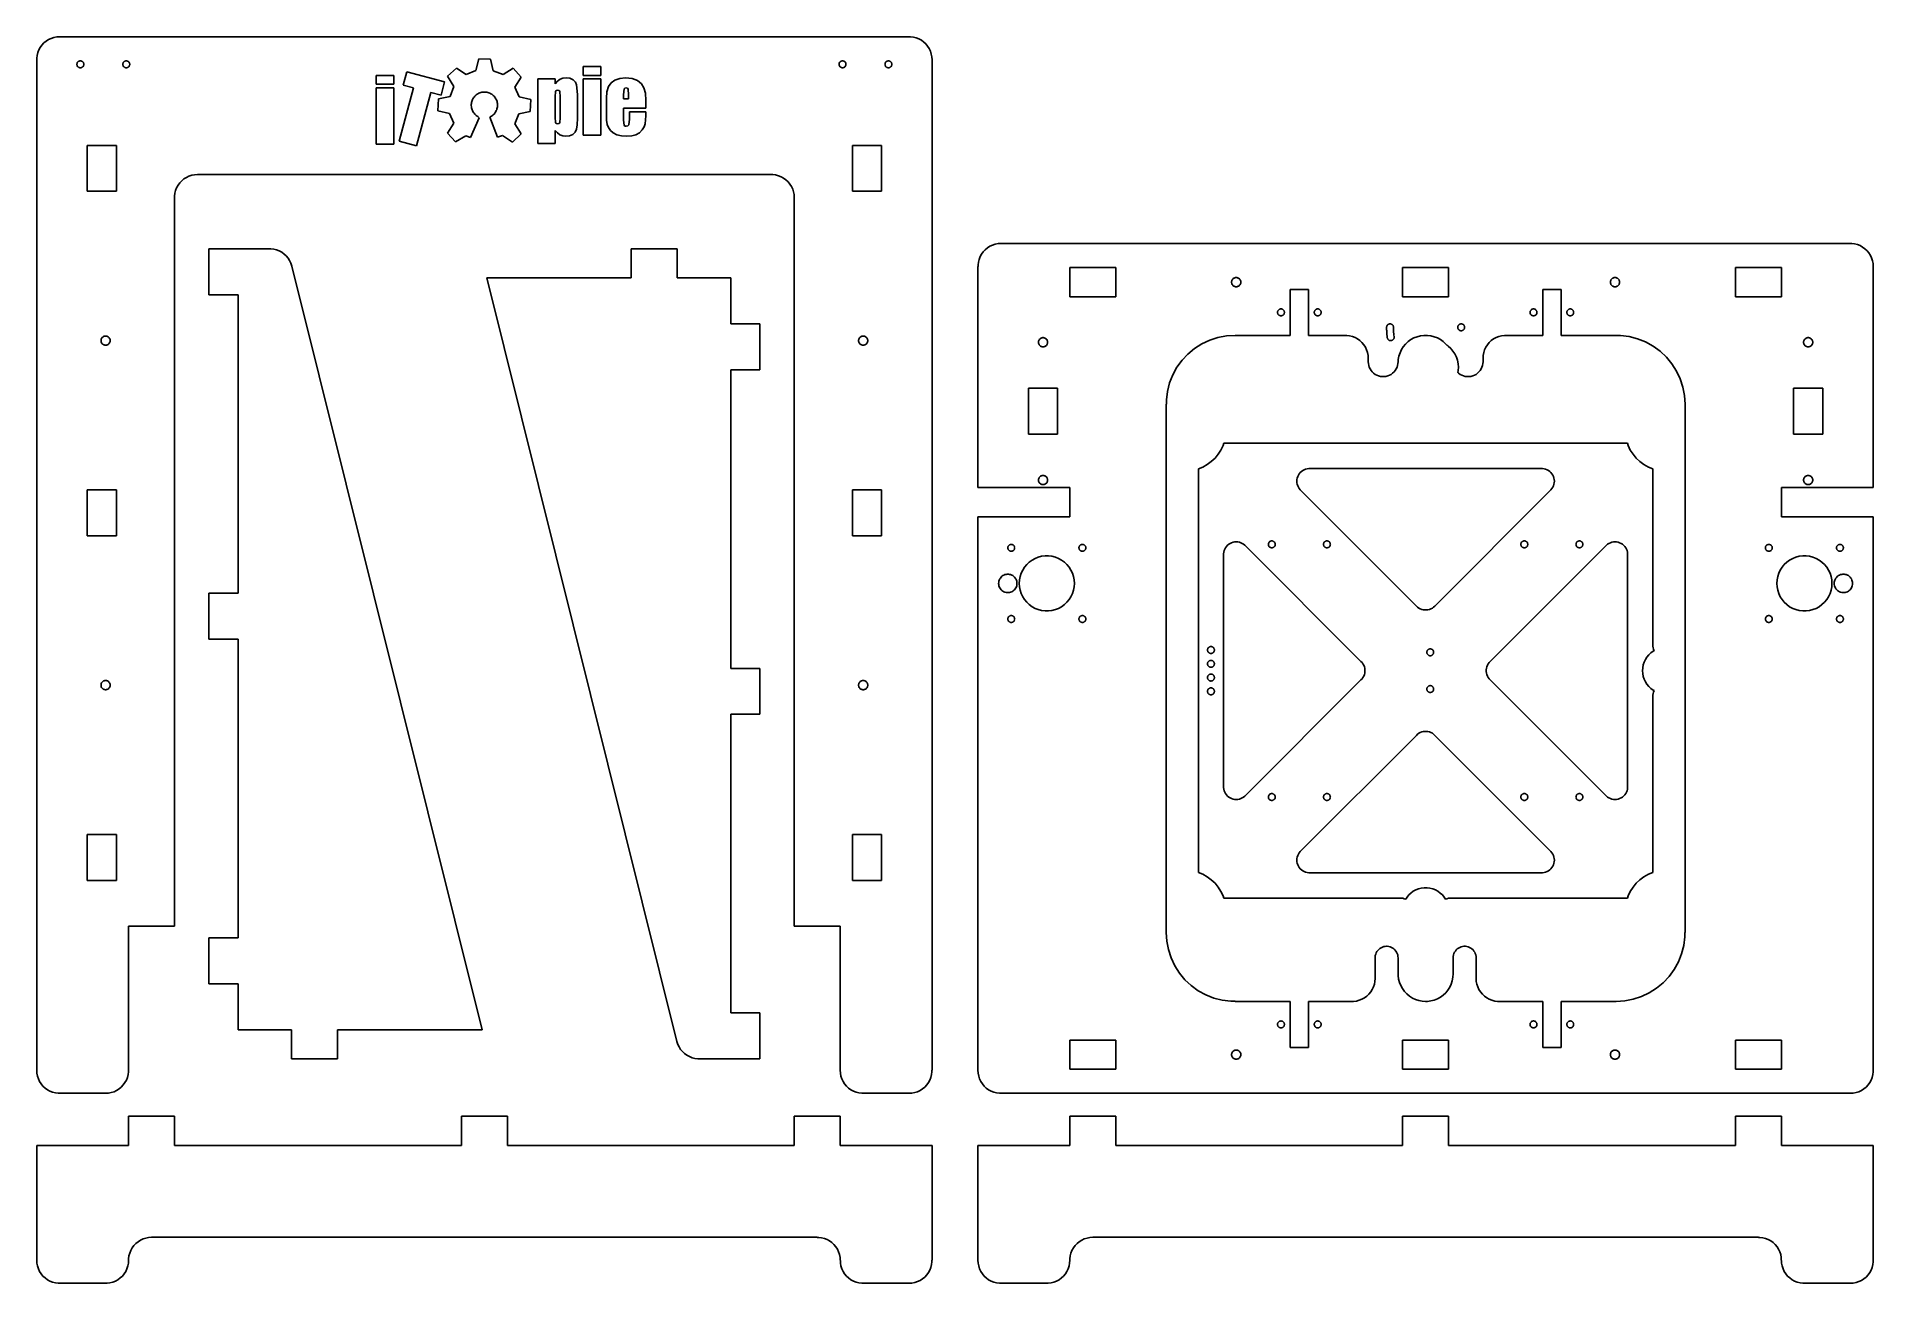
# Model space of a CAD drawing. Header units: metres. Extents: x -400 to 400, y 10 to 553.
import ezdxf

# ---------------------------------------------------------------- set-up
doc = ezdxf.new("R2010")
doc.units = ezdxf.units.M

msp = doc.modelspace()

# ---------------------------------------------------------------- linework, layer by layer
for p, q in [((-392.487, 552.386), (-393.681, 551.998)), ((-391.253, 552.621), (-392.487, 552.386)), ((-390, 552.7), (-391.253, 552.621)), ((-20, 552.7), (-390, 552.7)), ((-20, 552.68), (-20, 552.7)), ((-19.3721, 552.68), (-20, 552.68)), ((-18.1262, 552.523), (-19.3721, 552.68)), ((-16.9098, 552.211), (-18.1262, 552.523)), ((-15.7422, 551.748), (-16.9098, 552.211)), ((-399.823, 544.574), (-399.98, 543.328)), ((-399.511, 545.79), (-399.823, 544.574)), ((-399.048, 546.958), (-399.511, 545.79)), ((-398.443, 548.058), (-399.048, 546.958)), ((-397.705, 549.074), (-398.443, 548.058)), ((-396.845, 549.99), (-397.705, 549.074)), ((-395.878, 550.79), (-396.845, 549.99)), ((-394.818, 551.463), (-395.878, 550.79)), ((-393.681, 551.998), (-394.818, 551.463)), ((-14.6417, 551.143), (-15.7422, 551.748)), ((-13.6257, 550.405), (-14.6417, 551.143)), ((-12.7103, 549.545), (-13.6257, 550.405)), ((-11.9098, 548.578), (-12.7103, 549.545)), ((-11.2369, 547.518), (-11.9098, 548.578)), ((-10.7022, 546.381), (-11.2369, 547.518)), ((-10.3142, 545.187), (-10.7022, 546.381)), ((-10.0788, 543.953), (-10.3142, 545.187)), ((-399.98, 542.7), (-400, 542.7)), ((-400, 542.7), (-400, 102.7)), ((-399.98, 543.328), (-399.98, 542.7)), ((-382.5, 540.7), (-382.488, 540.888)), ((-382.488, 540.512), (-382.5, 540.7)), ((-382.488, 540.888), (-382.453, 541.073)), ((-382.453, 540.327), (-382.488, 540.512)), ((-382.453, 541.073), (-382.395, 541.252)), ((-382.395, 540.148), (-382.453, 540.327)), ((-382.395, 541.252), (-382.314, 541.423)), ((-382.314, 539.977), (-382.395, 540.148)), ((-382.314, 541.423), (-382.214, 541.582)), ((-382.214, 539.818), (-382.314, 539.977)), ((-382.214, 541.582), (-382.093, 541.727)), ((-382.093, 539.673), (-382.214, 539.818)), ((-382.093, 541.727), (-381.956, 541.856)), ((-381.956, 539.544), (-382.093, 539.673)), ((-381.956, 541.856), (-381.804, 541.966)), ((-381.804, 539.434), (-381.956, 539.544)), ((-381.804, 541.966), (-381.639, 542.057)), ((-381.639, 539.343), (-381.804, 539.434)), ((-381.639, 542.057), (-381.464, 542.127)), ((-381.464, 539.273), (-381.639, 539.343)), ((-381.464, 542.127), (-381.281, 542.173)), ((-381.281, 539.227), (-381.464, 539.273)), ((-381.281, 542.173), (-381.094, 542.197)), ((-381.094, 539.203), (-381.281, 539.227)), ((-381.094, 542.197), (-380.906, 542.197)), ((-380.906, 539.203), (-381.094, 539.203)), ((-380.906, 542.197), (-380.719, 542.173)), ((-380.719, 539.227), (-380.906, 539.203)), ((-380.719, 542.173), (-380.536, 542.127)), ((-380.536, 539.273), (-380.719, 539.227)), ((-380.536, 542.127), (-380.361, 542.057)), ((-380.361, 539.343), (-380.536, 539.273)), ((-380.361, 542.057), (-380.196, 541.966)), ((-380.196, 539.434), (-380.361, 539.343)), ((-380.196, 541.966), (-380.044, 541.856)), ((-380.044, 539.544), (-380.196, 539.434)), ((-380.044, 541.856), (-379.907, 541.727)), ((-379.907, 539.673), (-380.044, 539.544)), ((-379.907, 541.727), (-379.786, 541.582)), ((-379.786, 539.818), (-379.907, 539.673)), ((-379.786, 541.582), (-379.686, 541.423)), ((-379.686, 539.977), (-379.786, 539.818)), ((-379.686, 541.423), (-379.605, 541.252)), ((-379.605, 540.148), (-379.686, 539.977)), ((-379.605, 541.252), (-379.547, 541.073)), ((-379.547, 540.327), (-379.605, 540.148)), ((-379.547, 541.073), (-379.512, 540.888)), ((-379.512, 540.512), (-379.547, 540.327)), ((-379.512, 540.888), (-379.5, 540.7)), ((-379.5, 540.7), (-379.512, 540.512)), ((-362.5, 540.7), (-362.488, 540.888)), ((-362.488, 540.512), (-362.5, 540.7)), ((-362.488, 540.888), (-362.453, 541.073)), ((-362.453, 540.327), (-362.488, 540.512)), ((-362.453, 541.073), (-362.395, 541.252)), ((-362.395, 540.148), (-362.453, 540.327)), ((-362.395, 541.252), (-362.314, 541.423)), ((-362.314, 539.977), (-362.395, 540.148)), ((-362.314, 541.423), (-362.214, 541.582)), ((-362.214, 539.818), (-362.314, 539.977)), ((-362.214, 541.582), (-362.093, 541.727)), ((-362.093, 539.673), (-362.214, 539.818)), ((-362.093, 541.727), (-361.956, 541.856)), ((-361.956, 539.544), (-362.093, 539.673)), ((-361.956, 541.856), (-361.804, 541.966)), ((-361.804, 539.434), (-361.956, 539.544)), ((-361.804, 541.966), (-361.639, 542.057)), ((-361.639, 539.343), (-361.804, 539.434)), ((-361.639, 542.057), (-361.464, 542.127)), ((-361.464, 539.273), (-361.639, 539.343)), ((-361.464, 542.127), (-361.281, 542.173)), ((-361.281, 539.227), (-361.464, 539.273)), ((-361.281, 542.173), (-361.094, 542.197)), ((-361.094, 539.203), (-361.281, 539.227)), ((-361.094, 542.197), (-360.906, 542.197)), ((-360.906, 539.203), (-361.094, 539.203)), ((-360.906, 542.197), (-360.719, 542.173)), ((-360.719, 539.227), (-360.906, 539.203)), ((-360.719, 542.173), (-360.536, 542.127)), ((-360.536, 539.273), (-360.719, 539.227)), ((-360.536, 542.127), (-360.361, 542.057)), ((-360.361, 539.343), (-360.536, 539.273)), ((-360.361, 542.057), (-360.196, 541.966)), ((-360.196, 539.434), (-360.361, 539.343)), ((-360.196, 541.966), (-360.044, 541.856)), ((-360.044, 539.544), (-360.196, 539.434)), ((-360.044, 541.856), (-359.907, 541.727)), ((-359.907, 539.673), (-360.044, 539.544)), ((-359.907, 541.727), (-359.786, 541.582)), ((-359.786, 539.818), (-359.907, 539.673)), ((-359.786, 541.582), (-359.686, 541.423)), ((-359.686, 539.977), (-359.786, 539.818)), ((-359.686, 541.423), (-359.605, 541.252)), ((-359.605, 540.148), (-359.686, 539.977)), ((-359.605, 541.252), (-359.547, 541.073)), ((-359.547, 540.327), (-359.605, 540.148)), ((-359.547, 541.073), (-359.512, 540.888)), ((-359.512, 540.512), (-359.547, 540.327)), ((-359.512, 540.888), (-359.5, 540.7)), ((-359.5, 540.7), (-359.512, 540.512)), ((-240.345, 531.638), (-238.791, 537.437)), ((-238.791, 537.437), (-222.324, 533.025)), ((-221.035, 535.469), (-217.212, 538.993)), ((-217.212, 538.993), (-212.877, 536.202)), ((-212.877, 536.202), (-208.661, 538.076)), ((-208.661, 538.076), (-207.47, 543.134)), ((-207.47, 543.134), (-202.273, 542.923)), ((-202.273, 542.923), (-201.183, 537.884)), ((-201.183, 537.884), (-196.877, 536.227)), ((-196.877, 536.227), (-192.458, 538.962)), ((-192.458, 538.962), (-188.933, 535.137)), ((-162.026, 535.887), (-162.026, 539.797)), ((-162.026, 539.797), (-154.318, 539.797)), ((-154.318, 539.797), (-154.318, 535.887)), ((-50.5, 540.7), (-50.4882, 540.888)), ((-50.4882, 540.512), (-50.5, 540.7)), ((-50.4882, 540.888), (-50.4529, 541.073)), ((-50.4529, 540.327), (-50.4882, 540.512)), ((-50.4529, 541.073), (-50.3947, 541.252)), ((-50.3947, 540.148), (-50.4529, 540.327)), ((-50.3947, 541.252), (-50.3145, 541.423)), ((-50.3145, 539.977), (-50.3947, 540.148)), ((-50.3145, 541.423), (-50.2135, 541.582)), ((-50.2135, 539.818), (-50.3145, 539.977)), ((-50.2135, 541.582), (-50.0934, 541.727)), ((-50.0934, 539.673), (-50.2135, 539.818)), ((-50.0934, 541.727), (-49.9561, 541.856)), ((-49.9561, 539.544), (-50.0934, 539.673)), ((-49.9561, 541.856), (-49.8037, 541.966)), ((-49.8037, 539.434), (-49.9561, 539.544)), ((-49.8037, 541.966), (-49.6387, 542.057)), ((-49.6387, 539.343), (-49.8037, 539.434)), ((-49.6387, 542.057), (-49.4635, 542.127)), ((-49.4635, 539.273), (-49.6387, 539.343)), ((-49.4635, 542.127), (-49.2811, 542.173)), ((-49.2811, 539.227), (-49.4635, 539.273)), ((-49.2811, 542.173), (-49.0942, 542.197)), ((-49.0942, 539.203), (-49.2811, 539.227)), ((-49.0942, 542.197), (-48.9058, 542.197)), ((-48.9058, 539.203), (-49.0942, 539.203)), ((-48.9058, 542.197), (-48.7189, 542.173)), ((-48.7189, 539.227), (-48.9058, 539.203)), ((-48.7189, 542.173), (-48.5365, 542.127)), ((-48.5365, 539.273), (-48.7189, 539.227)), ((-48.5365, 542.127), (-48.3613, 542.057)), ((-48.3613, 539.343), (-48.5365, 539.273)), ((-48.3613, 542.057), (-48.1963, 541.966)), ((-48.1963, 539.434), (-48.3613, 539.343)), ((-48.1963, 541.966), (-48.0439, 541.856)), ((-48.0439, 539.544), (-48.1963, 539.434)), ((-48.0439, 541.856), (-47.9066, 541.727)), ((-47.9066, 539.673), (-48.0439, 539.544)), ((-47.9066, 541.727), (-47.7865, 541.582)), ((-47.7865, 539.818), (-47.9066, 539.673)), ((-47.7865, 541.582), (-47.6855, 541.423)), ((-47.6855, 539.977), (-47.7865, 539.818)), ((-47.6855, 541.423), (-47.6053, 541.252)), ((-47.6053, 540.148), (-47.6855, 539.977)), ((-47.6053, 541.252), (-47.5471, 541.073)), ((-47.5471, 540.327), (-47.6053, 540.148)), ((-47.5471, 541.073), (-47.5118, 540.888)), ((-47.5118, 540.512), (-47.5471, 540.327)), ((-47.5118, 540.888), (-47.5, 540.7)), ((-47.5, 540.7), (-47.5118, 540.512)), ((-30.5, 540.7), (-30.4882, 540.888)), ((-30.4882, 540.512), (-30.5, 540.7)), ((-30.4882, 540.888), (-30.4529, 541.073)), ((-30.4529, 540.327), (-30.4882, 540.512)), ((-30.4529, 541.073), (-30.3947, 541.252)), ((-30.3947, 540.148), (-30.4529, 540.327)), ((-30.3947, 541.252), (-30.3145, 541.423)), ((-30.3145, 539.977), (-30.3947, 540.148)), ((-30.3145, 541.423), (-30.2135, 541.582)), ((-30.2135, 539.818), (-30.3145, 539.977)), ((-30.2135, 541.582), (-30.0935, 541.727)), ((-30.0935, 539.673), (-30.2135, 539.818)), ((-30.0935, 541.727), (-29.9561, 541.856)), ((-29.9561, 539.544), (-30.0935, 539.673)), ((-29.9561, 541.856), (-29.8037, 541.966)), ((-29.8037, 539.434), (-29.9561, 539.544)), ((-29.8037, 541.966), (-29.6387, 542.057)), ((-29.6387, 539.343), (-29.8037, 539.434)), ((-29.6387, 542.057), (-29.4635, 542.127)), ((-29.4635, 539.273), (-29.6387, 539.343)), ((-29.4635, 542.127), (-29.2811, 542.173)), ((-29.2811, 539.227), (-29.4635, 539.273)), ((-29.2811, 542.173), (-29.0942, 542.197)), ((-29.0942, 539.203), (-29.2811, 539.227)), ((-29.0942, 542.197), (-28.9058, 542.197)), ((-28.9058, 539.203), (-29.0942, 539.203)), ((-28.9058, 542.197), (-28.7189, 542.173)), ((-28.7189, 539.227), (-28.9058, 539.203)), ((-28.7189, 542.173), (-28.5365, 542.127)), ((-28.5365, 539.273), (-28.7189, 539.227)), ((-28.5365, 542.127), (-28.3613, 542.057)), ((-28.3613, 539.343), (-28.5365, 539.273)), ((-28.3613, 542.057), (-28.1963, 541.966)), ((-28.1963, 539.434), (-28.3613, 539.343)), ((-28.1963, 541.966), (-28.0439, 541.856)), ((-28.0439, 539.544), (-28.1963, 539.434)), ((-28.0439, 541.856), (-27.9066, 541.727)), ((-27.9066, 539.673), (-28.0439, 539.544)), ((-27.9066, 541.727), (-27.7865, 541.582)), ((-27.7865, 539.818), (-27.9066, 539.673)), ((-27.7865, 541.582), (-27.6855, 541.423)), ((-27.6855, 539.977), (-27.7865, 539.818)), ((-27.6855, 541.423), (-27.6053, 541.252)), ((-27.6053, 540.148), (-27.6855, 539.977)), ((-27.6053, 541.252), (-27.5471, 541.073)), ((-27.5471, 540.327), (-27.6053, 540.148)), ((-27.5471, 541.073), (-27.5118, 540.888)), ((-27.5118, 540.512), (-27.5471, 540.327)), ((-27.5118, 540.888), (-27.5, 540.7)), ((-27.5, 540.7), (-27.5118, 540.512)), ((-10, 542.7), (-10.0788, 543.953)), ((-10, 102.7), (-10, 542.7)), ((-252.18, 531.987), (-252.18, 535.896)), ((-252.18, 535.896), (-244.471, 535.896)), ((-244.471, 531.987), (-252.18, 531.987)), ((-252.18, 505.896), (-252.18, 530.486)), ((-252.18, 530.486), (-244.471, 530.486)), ((-244.471, 535.896), (-244.471, 531.987)), ((-244.471, 530.486), (-244.471, 505.896)), ((-242.099, 507.265), (-235.888, 530.444)), ((-235.888, 530.444), (-240.345, 531.638)), ((-228.353, 528.426), (-234.563, 505.247)), ((-223.878, 527.226), (-228.353, 528.426)), ((-222.324, 533.025), (-223.878, 527.226)), ((-218.301, 531.05), (-221.035, 535.469)), ((-219.958, 526.744), (-218.301, 531.05)), ((-207.391, 528.11), (-207.79, 527.907)), ((-206.977, 528.282), (-207.391, 528.11)), ((-206.55, 528.421), (-206.977, 528.282)), ((-206.114, 528.525), (-206.55, 528.421)), ((-205.671, 528.596), (-206.114, 528.525)), ((-205.225, 528.631), (-205.671, 528.596)), ((-204.775, 528.631), (-205.225, 528.631)), ((-204.329, 528.596), (-204.775, 528.631)), ((-203.886, 528.525), (-204.329, 528.596)), ((-203.45, 528.421), (-203.886, 528.525)), ((-203.023, 528.282), (-203.45, 528.421)), ((-202.609, 528.11), (-203.023, 528.282)), ((-202.21, 527.907), (-202.609, 528.11)), ((-188.933, 535.137), (-191.724, 530.804)), ((-191.724, 530.804), (-189.851, 526.588)), ((-181.724, 506.295), (-181.724, 534.386)), ((-181.724, 534.386), (-174.108, 534.386)), ((-174.108, 534.386), (-174.237, 532.214)), ((-174.237, 532.214), (-173.187, 533.364)), ((-174.024, 528.82), (-174.207, 526.511)), ((-173.68, 529.237), (-174.024, 528.82)), ((-173.07, 529.376), (-173.68, 529.237)), ((-173.187, 533.364), (-172.032, 534.181)), ((-172.459, 529.256), (-173.07, 529.376)), ((-172.144, 528.894), (-172.459, 529.256)), ((-172, 526.518), (-172.144, 528.894)), ((-172.032, 534.181), (-170.772, 534.669)), ((-170.772, 534.669), (-169.401, 534.831)), ((-169.401, 534.831), (-167.777, 534.596)), ((-167.777, 534.596), (-166.391, 533.895)), ((-166.391, 533.895), (-165.359, 532.887)), ((-165.359, 532.887), (-164.806, 531.736)), ((-164.806, 531.736), (-164.491, 527.586)), ((-154.318, 535.887), (-162.026, 535.887)), ((-162.026, 509.797), (-162.026, 534.386)), ((-162.026, 534.386), (-154.318, 534.386)), ((-154.318, 534.386), (-154.318, 509.797)), ((-151.854, 525.899), (-151.636, 528.783)), ((-151.636, 528.783), (-150.982, 530.986)), ((-150.982, 530.986), (-149.834, 532.631)), ((-149.834, 532.631), (-148.129, 533.84)), ((-148.129, 533.84), (-145.998, 534.583)), ((-145.998, 534.583), (-143.57, 534.831)), ((-144.182, 530.004), (-144.367, 527.456)), ((-143.849, 530.358), (-144.182, 530.004)), ((-143.219, 530.476), (-143.849, 530.358)), ((-143.57, 534.831), (-140.696, 534.532)), ((-142.695, 530.338), (-143.219, 530.476)), ((-142.385, 529.921), (-142.695, 530.338)), ((-142.181, 527.456), (-142.385, 529.921)), ((-140.696, 534.532), (-138.373, 533.636)), ((-138.373, 533.636), (-136.631, 532.246)), ((-136.631, 532.246), (-135.501, 530.467)), ((-135.501, 530.467), (-134.883, 528.093)), ((-134.883, 528.093), (-134.676, 524.917)), ((-225.208, 520.456), (-224.996, 525.652)), ((-220.149, 519.265), (-225.208, 520.456)), ((-224.996, 525.652), (-219.958, 526.744)), ((-210.67, 523.596), (-210.704, 523.148)), ((-210.704, 523.148), (-210.704, 522.7)), ((-210.704, 522.7), (-210.669, 522.253)), ((-210.6, 524.038), (-210.67, 523.596)), ((-210.669, 522.253), (-210.599, 521.81)), ((-210.495, 524.474), (-210.6, 524.038)), ((-210.599, 521.81), (-210.494, 521.374)), ((-210.356, 524.9), (-210.495, 524.474)), ((-210.494, 521.374), (-210.355, 520.948)), ((-210.185, 525.315), (-210.356, 524.9)), ((-210.355, 520.948), (-210.184, 520.534)), ((-209.981, 525.715), (-210.185, 525.315)), ((-210.184, 520.534), (-209.979, 520.135)), ((-209.747, 526.096), (-209.981, 525.715)), ((-209.979, 520.135), (-209.745, 519.752)), ((-209.484, 526.46), (-209.747, 526.096)), ((-209.192, 526.801), (-209.484, 526.46)), ((-208.876, 527.118), (-209.192, 526.801)), ((-208.535, 527.409), (-208.876, 527.118)), ((-208.172, 527.673), (-208.535, 527.409)), ((-207.79, 527.907), (-208.172, 527.673)), ((-201.828, 527.673), (-202.21, 527.907)), ((-201.465, 527.409), (-201.828, 527.673)), ((-201.124, 527.118), (-201.465, 527.409)), ((-200.808, 526.801), (-201.124, 527.118)), ((-200.516, 526.46), (-200.808, 526.801)), ((-200.253, 526.096), (-200.516, 526.46)), ((-200.255, 519.752), (-200.021, 520.135)), ((-200.019, 525.715), (-200.253, 526.096)), ((-200.021, 520.135), (-199.816, 520.534)), ((-199.815, 525.315), (-200.019, 525.715)), ((-199.816, 520.534), (-199.645, 520.948)), ((-199.644, 524.9), (-199.815, 525.315)), ((-199.645, 520.948), (-199.506, 521.374)), ((-199.505, 524.474), (-199.644, 524.9)), ((-199.506, 521.374), (-199.401, 521.81)), ((-199.4, 524.038), (-199.505, 524.474)), ((-199.401, 521.81), (-199.331, 522.253)), ((-199.33, 523.596), (-199.4, 524.038)), ((-199.331, 522.253), (-199.296, 522.7)), ((-199.296, 523.148), (-199.33, 523.596)), ((-199.296, 522.7), (-199.296, 523.148)), ((-185.004, 520.2), (-190.042, 519.108)), ((-189.851, 526.588), (-184.792, 525.396)), ((-184.792, 525.396), (-185.004, 520.2)), ((-174.207, 526.511), (-174.207, 517.752)), ((-172.001, 517.445), (-172, 526.518)), ((-164.491, 527.586), (-164.491, 517.227)), ((-151.854, 518.728), (-151.854, 525.899)), ((-144.367, 527.456), (-144.367, 525.658)), ((-144.367, 525.658), (-142.181, 525.658)), ((-134.676, 521.656), (-144.367, 521.656)), ((-144.367, 521.656), (-144.367, 516.338)), ((-142.181, 525.658), (-142.181, 527.456)), ((-141.773, 516.819), (-141.773, 520.062)), ((-141.773, 520.062), (-134.676, 520.062)), ((-134.676, 524.917), (-134.676, 521.656)), ((-134.676, 520.062), (-134.676, 518.247)), ((-221.067, 510.715), (-218.276, 515.049)), ((-218.276, 515.049), (-220.149, 519.265)), ((-207.255, 517.405), (-211.019, 508.88)), ((-209.745, 519.752), (-209.481, 519.389)), ((-209.481, 519.389), (-209.19, 519.049)), ((-209.19, 519.049), (-208.873, 518.732)), ((-208.873, 518.732), (-208.532, 518.441)), ((-208.532, 518.441), (-208.169, 518.178)), ((-208.169, 518.178), (-207.786, 517.943)), ((-207.786, 517.943), (-207.255, 517.405)), ((-202.613, 517.74), (-202.214, 517.943)), ((-199.323, 509.022), (-202.613, 517.74)), ((-202.214, 517.943), (-201.831, 518.178)), ((-201.831, 518.178), (-201.468, 518.441)), ((-201.468, 518.441), (-201.127, 518.732)), ((-201.127, 518.732), (-200.81, 519.049)), ((-200.81, 519.049), (-200.519, 519.389)), ((-200.519, 519.389), (-200.255, 519.752)), ((-190.042, 519.108), (-191.699, 514.803)), ((-191.699, 514.803), (-188.965, 510.384)), ((-174.207, 517.752), (-174.016, 515.362)), ((-174.016, 515.362), (-173.663, 514.945)), ((-173.663, 514.945), (-173.052, 514.806)), ((-173.052, 514.806), (-172.466, 514.934)), ((-172.466, 514.934), (-172.153, 515.316)), ((-172.153, 515.316), (-172.001, 517.445)), ((-164.89, 512.456), (-165.496, 511.181)), ((-164.591, 514.357), (-164.89, 512.456)), ((-164.491, 517.227), (-164.591, 514.357)), ((-151.756, 516.312), (-151.854, 518.728)), ((-151.464, 514.55), (-151.756, 516.312)), ((-150.92, 513.174), (-151.464, 514.55)), ((-150.065, 511.919), (-150.92, 513.174)), ((-144.367, 516.338), (-144.127, 514.188)), ((-144.127, 514.188), (-143.774, 513.827)), ((-143.774, 513.827), (-143.2, 513.707)), ((-143.2, 513.707), (-142.489, 513.866)), ((-142.489, 513.866), (-142.061, 514.346)), ((-142.061, 514.346), (-141.773, 516.819)), ((-136.307, 512.132), (-137.504, 510.916)), ((-135.443, 513.479), (-136.307, 512.132)), ((-134.964, 514.744), (-135.443, 513.479)), ((-134.676, 518.247), (-134.964, 514.744)), ((-378, 485.4), (-378, 505.4)), ((-378, 505.4), (-365.3, 505.4)), ((-365.3, 505.4), (-365.3, 485.4)), ((-244.471, 505.896), (-252.18, 505.896)), ((-234.563, 505.247), (-242.099, 507.265)), ((-217.542, 506.89), (-221.067, 510.715)), ((-213.123, 509.625), (-217.542, 506.89)), ((-211.019, 508.88), (-213.123, 509.625)), ((-197.123, 509.65), (-199.323, 509.022)), ((-192.788, 506.859), (-197.123, 509.65)), ((-188.965, 510.384), (-192.788, 506.859)), ((-174.237, 506.295), (-181.724, 506.295)), ((-173.205, 510.809), (-174.237, 511.932)), ((-174.237, 511.932), (-174.237, 506.295)), ((-172.069, 510.002), (-173.205, 510.809)), ((-170.833, 509.514), (-172.069, 510.002)), ((-169.494, 509.352), (-170.833, 509.514)), ((-167.88, 509.563), (-169.494, 509.352)), ((-166.52, 510.195), (-167.88, 509.563)), ((-165.496, 511.181), (-166.52, 510.195)), ((-154.318, 509.797), (-162.026, 509.797)), ((-148.854, 510.85), (-150.065, 511.919)), ((-147.239, 510.038), (-148.854, 510.85)), ((-145.284, 509.523), (-147.239, 510.038)), ((-143.052, 509.352), (-145.284, 509.523)), ((-140.812, 509.526), (-143.052, 509.352)), ((-138.984, 510.047), (-140.812, 509.526)), ((-137.504, 510.916), (-138.984, 510.047)), ((-44.7, 485.4), (-44.7, 505.4)), ((-44.7, 505.4), (-32, 505.4)), ((-32, 505.4), (-32, 485.4)), ((-339.048, 486.958), (-338.443, 488.058)), ((-338.443, 488.058), (-337.705, 489.074)), ((-337.705, 489.074), (-336.845, 489.99)), ((-336.845, 489.99), (-335.878, 490.79)), ((-335.878, 490.79), (-334.818, 491.463)), ((-334.818, 491.463), (-333.681, 491.998)), ((-333.681, 491.998), (-332.487, 492.386)), ((-332.487, 492.386), (-331.253, 492.621)), ((-331.253, 492.621), (-330, 492.7)), ((-330, 492.7), (-80, 492.7)), ((-80, 492.7), (-80, 492.68)), ((-80, 492.68), (-79.3721, 492.68)), ((-79.3721, 492.68), (-78.1262, 492.523)), ((-78.1262, 492.523), (-76.9098, 492.211)), ((-76.9098, 492.211), (-75.7422, 491.748)), ((-75.7422, 491.748), (-74.6417, 491.143)), ((-74.6417, 491.143), (-73.6257, 490.405)), ((-73.6257, 490.405), (-72.7103, 489.545)), ((-72.7103, 489.545), (-71.9098, 488.578)), ((-71.9098, 488.578), (-71.2369, 487.518)), ((-365.3, 485.4), (-378, 485.4)), ((-340, 165.4), (-340, 482.7)), ((-340, 482.7), (-339.98, 482.7)), ((-339.98, 483.328), (-339.823, 484.574)), ((-339.98, 482.7), (-339.98, 483.328)), ((-339.823, 484.574), (-339.511, 485.79)), ((-339.511, 485.79), (-339.048, 486.958)), ((-71.2369, 487.518), (-70.7022, 486.381)), ((-70.7022, 486.381), (-70.3142, 485.187)), ((-70.3142, 485.187), (-70.0788, 483.953)), ((-70.0788, 483.953), (-70, 482.7)), ((-70, 482.7), (-70, 165.4)), ((-32, 485.4), (-44.7, 485.4)), ((-302.3, 460.4), (-325, 460.4)), ((-325, 460.4), (-325, 440.4)), ((-302.3, 460.38), (-302.3, 460.4)), ((-297.956, 460.38), (-302.3, 460.38)), ((-296.711, 460.223), (-297.956, 460.38)), ((-295.494, 459.911), (-296.711, 460.223)), ((-294.327, 459.448), (-295.494, 459.911)), ((-293.226, 458.843), (-294.327, 459.448)), ((-292.21, 458.105), (-293.226, 458.843)), ((-291.295, 457.245), (-292.21, 458.105)), ((-290.494, 456.278), (-291.295, 457.245)), ((-289.821, 455.218), (-290.494, 456.278)), ((-121, 460.4), (-141, 460.4)), ((-141, 460.4), (-141, 447.7)), ((-121, 447.7), (-121, 460.4)), ((10.9517, 456.958), (10.4894, 455.79)), ((11.5567, 458.058), (10.9517, 456.958)), ((12.2949, 459.074), (11.5567, 458.058)), ((13.1545, 459.99), (12.2949, 459.074)), ((14.1221, 460.79), (13.1545, 459.99)), ((15.1824, 461.463), (14.1221, 460.79)), ((16.3187, 461.998), (15.1824, 461.463)), ((17.5131, 462.386), (16.3187, 461.998)), ((18.7467, 462.621), (17.5131, 462.386)), ((20, 462.7), (18.7467, 462.621)), ((390, 462.7), (20, 462.7)), ((390, 462.68), (390, 462.7)), ((390.628, 462.68), (390, 462.68)), ((391.874, 462.523), (390.628, 462.68)), ((393.09, 462.211), (391.874, 462.523)), ((394.258, 461.748), (393.09, 462.211)), ((395.358, 461.143), (394.258, 461.748)), ((396.374, 460.405), (395.358, 461.143)), ((397.29, 459.545), (396.374, 460.405)), ((398.09, 458.578), (397.29, 459.545)), ((398.763, 457.518), (398.09, 458.578)), ((399.298, 456.381), (398.763, 457.518)), ((399.686, 455.187), (399.298, 456.381)), ((-289.287, 454.081), (-289.821, 455.218)), ((-288.899, 452.887), (-289.287, 454.081)), ((-206, 120.4), (-288.899, 452.887)), ((10.0197, 452.7), (10, 452.7)), ((10, 452.7), (10, 356.4)), ((10.1771, 454.574), (10.0197, 453.328)), ((10.0197, 453.328), (10.0197, 452.7)), ((10.4894, 455.79), (10.1771, 454.574)), ((50, 439.5), (50, 452.2)), ((50, 452.2), (70, 452.2)), ((70, 452.2), (70, 439.5)), ((195, 439.5), (195, 452.2)), ((195, 452.2), (215, 452.2)), ((215, 452.2), (215, 439.5)), ((340, 439.5), (340, 452.2)), ((340, 452.2), (360, 452.2)), ((360, 452.2), (360, 439.5)), ((399.921, 453.953), (399.686, 455.187)), ((400, 452.7), (399.921, 453.953)), ((400, 356.4), (400, 452.7)), ((-325, 440.4), (-312.3, 440.4)), ((-312.3, 440.4), (-312.3, 310.4)), ((-141, 447.7), (-204, 447.7)), ((-204, 447.7), (-121.101, 115.213)), ((-97.7, 447.7), (-121, 447.7)), ((-97.7, 427.7), (-97.7, 447.7)), ((120.5, 445.85), (120.516, 446.101)), ((120.516, 445.599), (120.5, 445.85)), ((120.516, 446.101), (120.563, 446.347)), ((120.563, 445.353), (120.516, 445.599)), ((120.563, 446.347), (120.64, 446.586)), ((120.64, 445.114), (120.563, 445.353)), ((120.64, 446.586), (120.747, 446.813)), ((120.747, 444.886), (120.64, 445.114)), ((120.747, 446.813), (120.882, 447.026)), ((120.882, 444.674), (120.747, 444.886)), ((120.882, 447.026), (121.042, 447.219)), ((121.042, 444.481), (120.882, 444.674)), ((121.042, 447.219), (121.225, 447.391)), ((121.225, 444.309), (121.042, 444.481)), ((121.225, 447.391), (121.428, 447.539)), ((121.428, 444.161), (121.225, 444.309)), ((121.428, 447.539), (121.648, 447.66)), ((121.648, 444.04), (121.428, 444.161)), ((121.648, 447.66), (121.882, 447.752)), ((121.882, 443.948), (121.648, 444.04)), ((121.882, 447.752), (122.125, 447.815)), ((122.125, 443.885), (121.882, 443.948)), ((122.125, 447.815), (122.374, 447.846)), ((122.374, 443.854), (122.125, 443.885)), ((122.374, 447.846), (122.626, 447.846)), ((122.626, 443.854), (122.374, 443.854)), ((122.626, 447.846), (122.875, 447.815)), ((122.875, 443.885), (122.626, 443.854)), ((122.875, 447.815), (123.118, 447.752)), ((123.118, 443.948), (122.875, 443.885)), ((123.118, 447.752), (123.352, 447.66)), ((123.352, 444.04), (123.118, 443.948)), ((123.352, 447.66), (123.572, 447.539)), ((123.572, 444.161), (123.352, 444.04)), ((123.572, 447.539), (123.775, 447.391)), ((123.775, 444.309), (123.572, 444.161)), ((123.775, 447.391), (123.958, 447.219)), ((123.958, 444.481), (123.775, 444.309)), ((123.958, 447.219), (124.118, 447.026)), ((124.118, 444.674), (123.958, 444.481)), ((124.118, 447.026), (124.253, 446.813)), ((124.253, 444.886), (124.118, 444.674)), ((124.253, 446.813), (124.36, 446.586)), ((124.36, 445.114), (124.253, 444.886)), ((124.36, 446.586), (124.437, 446.347)), ((124.437, 445.353), (124.36, 445.114)), ((124.437, 446.347), (124.484, 446.101)), ((124.484, 445.599), (124.437, 445.353)), ((124.484, 446.101), (124.5, 445.85)), ((124.5, 445.85), (124.484, 445.599)), ((146, 422.7), (146, 442.7)), ((146, 442.7), (154, 442.7)), ((154, 442.7), (154, 422.7)), ((256, 422.7), (256, 442.7)), ((256, 442.7), (264, 442.7)), ((264, 442.7), (264, 422.7)), ((285.5, 445.85), (285.516, 446.101)), ((285.516, 445.599), (285.5, 445.85)), ((285.516, 446.101), (285.563, 446.347)), ((285.563, 445.353), (285.516, 445.599)), ((285.563, 446.347), (285.64, 446.586)), ((285.64, 445.114), (285.563, 445.353)), ((285.64, 446.586), (285.747, 446.813)), ((285.747, 444.886), (285.64, 445.114)), ((285.747, 446.813), (285.882, 447.026)), ((285.882, 444.674), (285.747, 444.886)), ((285.882, 447.026), (286.042, 447.219)), ((286.042, 444.481), (285.882, 444.674)), ((286.042, 447.219), (286.225, 447.391)), ((286.225, 444.309), (286.042, 444.481)), ((286.225, 447.391), (286.428, 447.539)), ((286.428, 444.161), (286.225, 444.309)), ((286.428, 447.539), (286.648, 447.66)), ((286.648, 444.04), (286.428, 444.161)), ((286.648, 447.66), (286.882, 447.752)), ((286.882, 443.948), (286.648, 444.04)), ((286.882, 447.752), (287.125, 447.815)), ((287.125, 443.885), (286.882, 443.948)), ((287.125, 447.815), (287.374, 447.846)), ((287.374, 443.854), (287.125, 443.885)), ((287.374, 447.846), (287.626, 447.846)), ((287.626, 443.854), (287.374, 443.854)), ((287.626, 447.846), (287.875, 447.815)), ((287.875, 443.885), (287.626, 443.854)), ((287.875, 447.815), (288.118, 447.752)), ((288.118, 443.948), (287.875, 443.885)), ((288.118, 447.752), (288.352, 447.66)), ((288.352, 444.04), (288.118, 443.948)), ((288.352, 447.66), (288.572, 447.539)), ((288.572, 444.161), (288.352, 444.04)), ((288.572, 447.539), (288.775, 447.391)), ((288.775, 444.309), (288.572, 444.161)), ((288.775, 447.391), (288.958, 447.219)), ((288.958, 444.481), (288.775, 444.309)), ((288.958, 447.219), (289.118, 447.026)), ((289.118, 444.674), (288.958, 444.481)), ((289.118, 447.026), (289.253, 446.813)), ((289.253, 444.886), (289.118, 444.674)), ((289.253, 446.813), (289.36, 446.586)), ((289.36, 445.114), (289.253, 444.886)), ((289.36, 446.586), (289.437, 446.347)), ((289.437, 445.353), (289.36, 445.114)), ((289.437, 446.347), (289.484, 446.101)), ((289.484, 445.599), (289.437, 445.353)), ((289.484, 446.101), (289.5, 445.85)), ((289.5, 445.85), (289.484, 445.599)), ((70, 439.5), (50, 439.5)), ((140.5, 432.7), (140.512, 432.888)), ((140.512, 432.512), (140.5, 432.7)), ((140.512, 432.888), (140.547, 433.073)), ((140.547, 432.327), (140.512, 432.512)), ((140.547, 433.073), (140.605, 433.252)), ((140.605, 432.148), (140.547, 432.327)), ((140.605, 433.252), (140.686, 433.423)), ((140.686, 431.977), (140.605, 432.148)), ((140.686, 433.423), (140.786, 433.582)), ((140.786, 433.582), (140.907, 433.727)), ((140.907, 433.727), (141.044, 433.856)), ((141.044, 433.856), (141.196, 433.966)), ((141.196, 433.966), (141.361, 434.057)), ((141.361, 434.057), (141.536, 434.127)), ((141.536, 434.127), (141.719, 434.173)), ((141.719, 434.173), (141.906, 434.197)), ((141.906, 434.197), (142.094, 434.197)), ((142.094, 434.197), (142.281, 434.173)), ((142.281, 434.173), (142.464, 434.127)), ((142.464, 434.127), (142.639, 434.057)), ((142.639, 434.057), (142.804, 433.966)), ((142.804, 433.966), (142.956, 433.856)), ((142.956, 433.856), (143.093, 433.727)), ((143.093, 433.727), (143.214, 433.582)), ((143.214, 433.582), (143.314, 433.423)), ((143.314, 433.423), (143.395, 433.252)), ((143.395, 432.148), (143.314, 431.977)), ((143.395, 433.252), (143.453, 433.073)), ((143.453, 432.327), (143.395, 432.148)), ((143.453, 433.073), (143.488, 432.888)), ((143.488, 432.512), (143.453, 432.327)), ((143.488, 432.888), (143.5, 432.7)), ((143.5, 432.7), (143.488, 432.512)), ((156.5, 432.7), (156.512, 432.888)), ((156.512, 432.512), (156.5, 432.7)), ((156.512, 432.888), (156.547, 433.073)), ((156.547, 432.327), (156.512, 432.512)), ((156.547, 433.073), (156.605, 433.252)), ((156.605, 432.148), (156.547, 432.327)), ((156.605, 433.252), (156.686, 433.423)), ((156.686, 431.977), (156.605, 432.148)), ((156.686, 433.423), (156.786, 433.582)), ((156.786, 433.582), (156.907, 433.727)), ((156.907, 433.727), (157.044, 433.856)), ((157.044, 433.856), (157.196, 433.966)), ((157.196, 433.966), (157.361, 434.057)), ((157.361, 434.057), (157.536, 434.127)), ((157.536, 434.127), (157.719, 434.173)), ((157.719, 434.173), (157.906, 434.197)), ((157.906, 434.197), (158.094, 434.197)), ((158.094, 434.197), (158.281, 434.173)), ((158.281, 434.173), (158.464, 434.127)), ((158.464, 434.127), (158.639, 434.057)), ((158.639, 434.057), (158.804, 433.966)), ((158.804, 433.966), (158.956, 433.856)), ((158.956, 433.856), (159.093, 433.727)), ((159.093, 433.727), (159.214, 433.582)), ((159.214, 433.582), (159.314, 433.423)), ((159.314, 433.423), (159.395, 433.252)), ((159.395, 432.148), (159.314, 431.977)), ((159.395, 433.252), (159.453, 433.073)), ((159.453, 432.327), (159.395, 432.148)), ((159.453, 433.073), (159.488, 432.888)), ((159.488, 432.512), (159.453, 432.327)), ((159.488, 432.888), (159.5, 432.7)), ((159.5, 432.7), (159.488, 432.512)), ((215, 439.5), (195, 439.5)), ((250.5, 432.7), (250.512, 432.888)), ((250.512, 432.512), (250.5, 432.7)), ((250.512, 432.888), (250.547, 433.073)), ((250.547, 432.327), (250.512, 432.512)), ((250.547, 433.073), (250.605, 433.252)), ((250.605, 432.148), (250.547, 432.327)), ((250.605, 433.252), (250.686, 433.423)), ((250.686, 431.977), (250.605, 432.148)), ((250.686, 433.423), (250.786, 433.582)), ((250.786, 433.582), (250.907, 433.727)), ((250.907, 433.727), (251.044, 433.856)), ((251.044, 433.856), (251.196, 433.966)), ((251.196, 433.966), (251.361, 434.057)), ((251.361, 434.057), (251.536, 434.127)), ((251.536, 434.127), (251.719, 434.173)), ((251.719, 434.173), (251.906, 434.197)), ((251.906, 434.197), (252.094, 434.197)), ((252.094, 434.197), (252.281, 434.173)), ((252.281, 434.173), (252.464, 434.127)), ((252.464, 434.127), (252.639, 434.057)), ((252.639, 434.057), (252.804, 433.966)), ((252.804, 433.966), (252.956, 433.856)), ((252.956, 433.856), (253.093, 433.727)), ((253.093, 433.727), (253.214, 433.582)), ((253.214, 433.582), (253.314, 433.423)), ((253.314, 433.423), (253.395, 433.252)), ((253.395, 432.148), (253.314, 431.977)), ((253.395, 433.252), (253.453, 433.073)), ((253.453, 432.327), (253.395, 432.148)), ((253.453, 433.073), (253.488, 432.888)), ((253.488, 432.512), (253.453, 432.327)), ((253.488, 432.888), (253.5, 432.7)), ((253.5, 432.7), (253.488, 432.512)), ((266.5, 432.7), (266.512, 432.888)), ((266.512, 432.512), (266.5, 432.7)), ((266.512, 432.888), (266.547, 433.073)), ((266.547, 432.327), (266.512, 432.512)), ((266.547, 433.073), (266.605, 433.252)), ((266.605, 432.148), (266.547, 432.327)), ((266.605, 433.252), (266.686, 433.423)), ((266.686, 431.977), (266.605, 432.148)), ((266.686, 433.423), (266.786, 433.582)), ((266.786, 433.582), (266.907, 433.727)), ((266.907, 433.727), (267.044, 433.856)), ((267.044, 433.856), (267.196, 433.966)), ((267.196, 433.966), (267.361, 434.057)), ((267.361, 434.057), (267.536, 434.127)), ((267.536, 434.127), (267.719, 434.173)), ((267.719, 434.173), (267.906, 434.197)), ((267.906, 434.197), (268.094, 434.197)), ((268.094, 434.197), (268.281, 434.173)), ((268.281, 434.173), (268.464, 434.127)), ((268.464, 434.127), (268.639, 434.057)), ((268.639, 434.057), (268.804, 433.966)), ((268.804, 433.966), (268.956, 433.856)), ((268.956, 433.856), (269.093, 433.727)), ((269.093, 433.727), (269.214, 433.582)), ((269.214, 433.582), (269.314, 433.423)), ((269.314, 433.423), (269.395, 433.252)), ((269.395, 432.148), (269.314, 431.977)), ((269.395, 433.252), (269.453, 433.073)), ((269.453, 432.327), (269.395, 432.148)), ((269.453, 433.073), (269.488, 432.888)), ((269.488, 432.512), (269.453, 432.327)), ((269.488, 432.888), (269.5, 432.7)), ((269.5, 432.7), (269.488, 432.512)), ((360, 439.5), (340, 439.5)), ((-85, 427.7), (-97.7, 427.7)), ((-85, 407.7), (-85, 427.7)), ((140.786, 431.818), (140.686, 431.977)), ((140.907, 431.673), (140.786, 431.818)), ((141.044, 431.544), (140.907, 431.673)), ((141.196, 431.434), (141.044, 431.544)), ((141.361, 431.343), (141.196, 431.434)), ((141.536, 431.273), (141.361, 431.343)), ((141.719, 431.227), (141.536, 431.273)), ((141.906, 431.203), (141.719, 431.227)), ((142.094, 431.203), (141.906, 431.203)), ((142.281, 431.227), (142.094, 431.203)), ((142.464, 431.273), (142.281, 431.227)), ((142.639, 431.343), (142.464, 431.273)), ((142.804, 431.434), (142.639, 431.343)), ((142.956, 431.544), (142.804, 431.434)), ((143.093, 431.673), (142.956, 431.544)), ((143.214, 431.818), (143.093, 431.673)), ((143.314, 431.977), (143.214, 431.818)), ((156.786, 431.818), (156.686, 431.977)), ((156.907, 431.673), (156.786, 431.818)), ((157.044, 431.544), (156.907, 431.673)), ((157.196, 431.434), (157.044, 431.544)), ((157.361, 431.343), (157.196, 431.434)), ((157.536, 431.273), (157.361, 431.343)), ((157.719, 431.227), (157.536, 431.273)), ((157.906, 431.203), (157.719, 431.227)), ((158.094, 431.203), (157.906, 431.203)), ((158.281, 431.227), (158.094, 431.203)), ((158.464, 431.273), (158.281, 431.227)), ((158.639, 431.343), (158.464, 431.273)), ((158.804, 431.434), (158.639, 431.343)), ((158.956, 431.544), (158.804, 431.434)), ((159.093, 431.673), (158.956, 431.544)), ((159.214, 431.818), (159.093, 431.673)), ((159.314, 431.977), (159.214, 431.818)), ((188, 426.2), (188.012, 426.388)), ((188.012, 426.012), (188, 426.2)), ((188.005, 425.633), (188.014, 425.821)), ((188.02, 425.445), (188.005, 425.633)), ((188.012, 426.388), (188.047, 426.573)), ((188.03, 425.917), (188.012, 426.012)), ((188.014, 425.821), (188.03, 425.917)), ((188.04, 425.35), (188.02, 425.445)), ((188.02, 425.066), (188.025, 425.254)), ((188.038, 424.878), (188.02, 425.066)), ((188.025, 425.254), (188.04, 425.35)), ((188.06, 424.784), (188.038, 424.878)), ((188.045, 424.499), (188.047, 424.687)), ((188.066, 424.312), (188.045, 424.499)), ((188.047, 426.573), (188.105, 426.752)), ((188.047, 424.687), (188.06, 424.784)), ((188.089, 424.218), (188.066, 424.312)), ((188.078, 424.121), (188.089, 424.218)), ((188.079, 423.933), (188.078, 424.121)), ((188.105, 426.752), (188.186, 426.923)), ((188.186, 426.923), (188.286, 427.082)), ((188.286, 427.082), (188.407, 427.227)), ((188.407, 427.227), (188.544, 427.356)), ((188.544, 427.356), (188.696, 427.466)), ((188.696, 427.466), (188.861, 427.557)), ((188.861, 427.557), (189.036, 427.627)), ((189.036, 427.627), (189.219, 427.673)), ((189.219, 427.673), (189.406, 427.697)), ((189.406, 427.697), (189.594, 427.697)), ((189.594, 427.697), (189.781, 427.673)), ((189.781, 427.673), (189.964, 427.627)), ((189.964, 427.627), (190.139, 427.557)), ((190.139, 427.557), (190.304, 427.466)), ((190.304, 427.466), (190.456, 427.356)), ((190.456, 427.356), (190.593, 427.227)), ((190.593, 427.227), (190.714, 427.082)), ((190.714, 427.082), (190.814, 426.923)), ((190.814, 426.923), (190.895, 426.752)), ((190.895, 426.752), (190.953, 426.573)), ((190.953, 426.573), (190.988, 426.388)), ((190.988, 426.012), (190.975, 425.942)), ((190.975, 425.942), (190.989, 425.873)), ((190.996, 425.497), (190.984, 425.427)), ((190.984, 425.427), (191, 425.358)), ((190.988, 426.388), (191, 426.2)), ((191, 426.2), (190.988, 426.012)), ((190.989, 425.873), (191.005, 425.685)), ((191.005, 425.685), (190.996, 425.497)), ((191, 425.358), (191.018, 425.17)), ((191.013, 424.982), (191.002, 424.912)), ((191.002, 424.912), (191.019, 424.843)), ((191.018, 425.17), (191.013, 424.982)), ((191.019, 424.843), (191.04, 424.656)), ((191.038, 424.468), (191.029, 424.397)), ((191.029, 424.397), (191.047, 424.329)), ((191.04, 424.656), (191.038, 424.468)), ((191.047, 424.329), (191.072, 424.142)), ((191.072, 424.142), (191.073, 423.954)), ((219, 426.174), (219.004, 426.31)), ((219.008, 426.043), (219, 426.174)), ((219.004, 426.31), (219.01, 426.361)), ((219.012, 426.012), (219.008, 426.043)), ((219.01, 426.361), (219.012, 426.388)), ((219.012, 426.388), (219.02, 426.445)), ((219.029, 425.909), (219.012, 426.012)), ((219.02, 426.445), (219.047, 426.573)), ((219.047, 425.827), (219.029, 425.909)), ((219.047, 426.573), (219.087, 426.703)), ((219.061, 425.776), (219.047, 425.827)), ((219.105, 425.648), (219.061, 425.776)), ((219.087, 426.703), (219.105, 426.752)), ((219.105, 426.752), (219.138, 426.829)), ((219.159, 425.528), (219.105, 425.648)), ((219.138, 426.829), (219.186, 426.923)), ((219.186, 425.477), (219.159, 425.528)), ((219.186, 426.923), (219.201, 426.95)), ((219.2, 425.454), (219.186, 425.477)), ((219.225, 425.41), (219.2, 425.454)), ((219.201, 426.95), (219.271, 427.06)), ((219.302, 425.297), (219.225, 425.41)), ((219.271, 427.06), (219.354, 427.168)), ((219.385, 425.196), (219.302, 425.297)), ((219.354, 427.168), (219.407, 427.227)), ((219.407, 425.173), (219.385, 425.196)), ((219.407, 427.227), (219.447, 427.268)), ((219.481, 425.099), (219.407, 425.173)), ((219.447, 427.268), (219.544, 427.356)), ((219.544, 425.044), (219.481, 425.099)), ((219.544, 427.356), (219.653, 427.438)), ((219.585, 425.012), (219.544, 425.044)), ((219.696, 424.934), (219.585, 425.012)), ((219.653, 427.438), (219.696, 427.466)), ((219.696, 427.466), (219.768, 427.509)), ((219.81, 424.868), (219.696, 424.934)), ((219.768, 427.509), (219.861, 427.557)), ((219.861, 424.843), (219.81, 424.868)), ((219.861, 427.557), (219.89, 427.57)), ((219.933, 424.811), (219.861, 424.843)), ((219.89, 427.57), (220.012, 427.618)), ((220.061, 424.766), (219.933, 424.811)), ((220.012, 427.618), (220.142, 427.657)), ((220.188, 424.733), (220.061, 424.766)), ((220.142, 427.657), (220.219, 427.673)), ((220.219, 424.727), (220.188, 424.733)), ((220.219, 427.673), (220.276, 427.683)), ((220.322, 424.711), (220.219, 424.727)), ((220.276, 427.683), (220.406, 427.697)), ((220.406, 424.703), (220.322, 424.711)), ((220.406, 427.697), (220.542, 427.699)), ((220.458, 424.701), (220.406, 424.703)), ((220.594, 424.703), (220.458, 424.701)), ((220.542, 427.699), (220.594, 427.697)), ((220.594, 427.697), (220.678, 427.689)), ((220.724, 424.717), (220.594, 424.703)), ((220.678, 427.689), (220.781, 427.673)), ((220.781, 424.727), (220.724, 424.717)), ((220.781, 427.673), (220.812, 427.667)), ((220.808, 424.733), (220.781, 424.727)), ((220.858, 424.743), (220.808, 424.733)), ((220.812, 427.667), (220.939, 427.634)), ((220.988, 424.782), (220.858, 424.743)), ((220.939, 427.634), (221.067, 427.589)), ((221.11, 424.83), (220.988, 424.782)), ((221.067, 427.589), (221.139, 427.557)), ((221.139, 424.843), (221.11, 424.83)), ((221.139, 427.557), (221.19, 427.532)), ((221.232, 424.891), (221.139, 424.843)), ((221.19, 427.532), (221.304, 427.466)), ((221.304, 424.934), (221.232, 424.891)), ((221.304, 427.466), (221.415, 427.388)), ((221.347, 424.962), (221.304, 424.934)), ((221.456, 425.044), (221.347, 424.962)), ((221.415, 427.388), (221.456, 427.356)), ((221.456, 427.356), (221.519, 427.301)), ((221.553, 425.132), (221.456, 425.044)), ((221.519, 427.301), (221.593, 427.227)), ((221.593, 425.173), (221.553, 425.132)), ((221.593, 427.227), (221.615, 427.204)), ((221.646, 425.232), (221.593, 425.173)), ((221.615, 427.204), (221.698, 427.103)), ((221.729, 425.34), (221.646, 425.232)), ((221.698, 427.103), (221.775, 426.99)), ((221.799, 425.45), (221.729, 425.34)), ((221.775, 426.99), (221.814, 426.923)), ((221.814, 425.477), (221.799, 425.45)), ((221.814, 426.923), (221.841, 426.872)), ((221.862, 425.571), (221.814, 425.477)), ((221.841, 426.872), (221.895, 426.752)), ((221.895, 425.648), (221.862, 425.571)), ((221.895, 426.752), (221.939, 426.624)), ((221.913, 425.697), (221.895, 425.648)), ((221.953, 425.827), (221.913, 425.697)), ((221.939, 426.624), (221.953, 426.573)), ((221.953, 426.573), (221.971, 426.491)), ((221.98, 425.955), (221.953, 425.827)), ((221.971, 426.491), (221.988, 426.388)), ((221.988, 426.012), (221.98, 425.955)), ((221.988, 426.388), (221.992, 426.357)), ((221.996, 426.09), (221.988, 426.012)), ((221.992, 426.357), (222, 426.226)), ((222, 426.226), (221.996, 426.09)), ((250.786, 431.818), (250.686, 431.977)), ((250.907, 431.673), (250.786, 431.818)), ((251.044, 431.544), (250.907, 431.673)), ((251.196, 431.434), (251.044, 431.544)), ((251.361, 431.343), (251.196, 431.434)), ((251.536, 431.273), (251.361, 431.343)), ((251.719, 431.227), (251.536, 431.273)), ((251.906, 431.203), (251.719, 431.227)), ((252.094, 431.203), (251.906, 431.203)), ((252.281, 431.227), (252.094, 431.203)), ((252.464, 431.273), (252.281, 431.227)), ((252.639, 431.343), (252.464, 431.273)), ((252.804, 431.434), (252.639, 431.343)), ((252.956, 431.544), (252.804, 431.434)), ((253.093, 431.673), (252.956, 431.544)), ((253.214, 431.818), (253.093, 431.673)), ((253.314, 431.977), (253.214, 431.818)), ((266.786, 431.818), (266.686, 431.977)), ((266.907, 431.673), (266.786, 431.818)), ((267.044, 431.544), (266.907, 431.673)), ((267.196, 431.434), (267.044, 431.544)), ((267.361, 431.343), (267.196, 431.434)), ((267.536, 431.273), (267.361, 431.343)), ((267.719, 431.227), (267.536, 431.273)), ((267.906, 431.203), (267.719, 431.227)), ((268.094, 431.203), (267.906, 431.203)), ((268.281, 431.227), (268.094, 431.203)), ((268.464, 431.273), (268.281, 431.227)), ((268.639, 431.343), (268.464, 431.273)), ((268.804, 431.434), (268.639, 431.343)), ((268.956, 431.544), (268.804, 431.434)), ((269.093, 431.673), (268.956, 431.544)), ((269.214, 431.818), (269.093, 431.673)), ((269.314, 431.977), (269.214, 431.818)), ((-372, 420.4), (-371.984, 420.651)), ((-371.984, 420.149), (-372, 420.4)), ((-371.984, 420.651), (-371.937, 420.897)), ((-371.937, 419.903), (-371.984, 420.149)), ((-371.937, 420.897), (-371.86, 421.136)), ((-371.86, 419.664), (-371.937, 419.903)), ((-371.86, 421.136), (-371.753, 421.363)), ((-371.753, 419.436), (-371.86, 419.664)), ((-371.753, 421.363), (-371.618, 421.576)), ((-371.618, 419.224), (-371.753, 419.436)), ((-371.618, 421.576), (-371.458, 421.769)), ((-371.458, 419.031), (-371.618, 419.224)), ((-371.458, 421.769), (-371.275, 421.941)), ((-371.275, 418.859), (-371.458, 419.031)), ((-371.275, 421.941), (-371.072, 422.089)), ((-371.072, 418.711), (-371.275, 418.859)), ((-371.072, 422.089), (-370.852, 422.21)), ((-370.852, 418.59), (-371.072, 418.711)), ((-370.852, 422.21), (-370.618, 422.302)), ((-370.618, 418.498), (-370.852, 418.59)), ((-370.618, 422.302), (-370.375, 422.365)), ((-370.375, 418.435), (-370.618, 418.498)), ((-370.375, 422.365), (-370.126, 422.396)), ((-370.126, 418.404), (-370.375, 418.435)), ((-370.126, 422.396), (-369.874, 422.396)), ((-369.874, 418.404), (-370.126, 418.404)), ((-369.874, 422.396), (-369.625, 422.365)), ((-369.625, 418.435), (-369.874, 418.404)), ((-369.625, 422.365), (-369.382, 422.302)), ((-369.382, 418.498), (-369.625, 418.435)), ((-369.382, 422.302), (-369.148, 422.21)), ((-369.148, 418.59), (-369.382, 418.498)), ((-369.148, 422.21), (-368.928, 422.089)), ((-368.928, 418.711), (-369.148, 418.59)), ((-368.928, 422.089), (-368.725, 421.941)), ((-368.725, 418.859), (-368.928, 418.711)), ((-368.725, 421.941), (-368.542, 421.769)), ((-368.542, 419.031), (-368.725, 418.859)), ((-368.542, 421.769), (-368.382, 421.576)), ((-368.382, 419.224), (-368.542, 419.031)), ((-368.382, 421.576), (-368.247, 421.363)), ((-368.247, 419.436), (-368.382, 419.224)), ((-368.247, 421.363), (-368.14, 421.136)), ((-368.14, 419.664), (-368.247, 419.436)), ((-368.14, 421.136), (-368.063, 420.897)), ((-368.063, 419.903), (-368.14, 419.664)), ((-368.063, 420.897), (-368.016, 420.651)), ((-368.016, 420.149), (-368.063, 419.903)), ((-368.016, 420.651), (-368, 420.4)), ((-368, 420.4), (-368.016, 420.149)), ((-42, 420.4), (-41.9842, 420.651)), ((-41.9842, 420.149), (-42, 420.4)), ((-41.9842, 420.651), (-41.9372, 420.897)), ((-41.9372, 419.903), (-41.9842, 420.149)), ((-41.9372, 420.897), (-41.8595, 421.136)), ((-41.8595, 419.664), (-41.9372, 419.903)), ((-41.8595, 421.136), (-41.7526, 421.363)), ((-41.7526, 419.436), (-41.8595, 419.664)), ((-41.7526, 421.363), (-41.618, 421.576)), ((-41.618, 419.224), (-41.7526, 419.436)), ((-41.618, 421.576), (-41.4579, 421.769)), ((-41.4579, 419.031), (-41.618, 419.224)), ((-41.4579, 421.769), (-41.2748, 421.941)), ((-41.2748, 418.859), (-41.4579, 419.031)), ((-41.2748, 421.941), (-41.0716, 422.089)), ((-41.0716, 418.711), (-41.2748, 418.859)), ((-41.0716, 422.089), (-40.8515, 422.21)), ((-40.8515, 418.59), (-41.0716, 418.711)), ((-40.8515, 422.21), (-40.618, 422.302)), ((-40.618, 418.498), (-40.8515, 418.59)), ((-40.618, 422.302), (-40.3748, 422.365)), ((-40.3748, 418.435), (-40.618, 418.498)), ((-40.3748, 422.365), (-40.1256, 422.396)), ((-40.1256, 418.404), (-40.3748, 418.435)), ((-40.1256, 422.396), (-39.8744, 422.396)), ((-39.8744, 418.404), (-40.1256, 418.404)), ((-39.8744, 422.396), (-39.6252, 422.365)), ((-39.6252, 418.435), (-39.8744, 418.404)), ((-39.6252, 422.365), (-39.382, 422.302)), ((-39.382, 418.498), (-39.6252, 418.435)), ((-39.382, 422.302), (-39.1485, 422.21)), ((-39.1485, 418.59), (-39.382, 418.498)), ((-39.1485, 422.21), (-38.9284, 422.089)), ((-38.9284, 418.711), (-39.1485, 418.59)), ((-38.9284, 422.089), (-38.7252, 421.941)), ((-38.7252, 418.859), (-38.9284, 418.711)), ((-38.7252, 421.941), (-38.5421, 421.769)), ((-38.5421, 419.031), (-38.7252, 418.859)), ((-38.5421, 421.769), (-38.382, 421.576)), ((-38.382, 419.224), (-38.5421, 419.031)), ((-38.382, 421.576), (-38.2474, 421.363)), ((-38.2474, 419.436), (-38.382, 419.224)), ((-38.2474, 421.363), (-38.1405, 421.136)), ((-38.1405, 419.664), (-38.2474, 419.436)), ((-38.1405, 421.136), (-38.0628, 420.897)), ((-38.0628, 419.903), (-38.1405, 419.664)), ((-38.0628, 420.897), (-38.0158, 420.651)), ((-38.0158, 420.149), (-38.0628, 419.903)), ((-38.0158, 420.651), (-38, 420.4)), ((-38, 420.4), (-38.0158, 420.149)), ((36.35, 419.7), (36.3658, 419.951)), ((36.3658, 419.449), (36.35, 419.7)), ((36.3658, 419.951), (36.4128, 420.197)), ((36.4128, 419.203), (36.3658, 419.449)), ((36.4128, 420.197), (36.4904, 420.436)), ((36.4904, 418.964), (36.4128, 419.203)), ((36.4904, 420.436), (36.5974, 420.663)), ((36.5974, 418.736), (36.4904, 418.964)), ((36.5974, 420.663), (36.732, 420.876)), ((36.732, 418.524), (36.5974, 418.736)), ((36.732, 420.876), (36.8921, 421.069)), ((36.8921, 418.331), (36.732, 418.524)), ((36.8921, 421.069), (37.0751, 421.241)), ((37.0751, 418.159), (36.8921, 418.331)), ((37.0751, 421.241), (37.2783, 421.389)), ((37.2783, 418.011), (37.0751, 418.159)), ((37.2783, 421.389), (37.4984, 421.51)), ((37.4984, 417.89), (37.2783, 418.011)), ((37.4984, 421.51), (37.732, 421.602)), ((37.732, 417.798), (37.4984, 417.89)), ((37.732, 421.602), (37.9752, 421.665)), ((37.9752, 417.735), (37.732, 417.798)), ((37.9752, 421.665), (38.2244, 421.696)), ((38.2244, 417.704), (37.9752, 417.735)), ((38.2244, 421.696), (38.4756, 421.696)), ((38.4756, 417.704), (38.2244, 417.704)), ((38.4756, 421.696), (38.7248, 421.665)), ((38.7248, 417.735), (38.4756, 417.704)), ((38.7248, 421.665), (38.968, 421.602)), ((38.968, 417.798), (38.7248, 417.735)), ((38.968, 421.602), (39.2016, 421.51)), ((39.2016, 417.89), (38.968, 417.798)), ((39.2016, 421.51), (39.4216, 421.389)), ((39.4216, 418.011), (39.2016, 417.89)), ((39.4216, 421.389), (39.6248, 421.241)), ((39.6248, 418.159), (39.4216, 418.011)), ((39.6248, 421.241), (39.8079, 421.069)), ((39.8079, 418.331), (39.6248, 418.159)), ((39.8079, 421.069), (39.968, 420.876)), ((39.968, 418.524), (39.8079, 418.331)), ((39.968, 420.876), (40.1026, 420.663)), ((40.1026, 418.736), (39.968, 418.524)), ((40.1026, 420.663), (40.2095, 420.436)), ((40.2095, 418.964), (40.1026, 418.736)), ((40.2095, 420.436), (40.2872, 420.197)), ((40.2872, 419.203), (40.2095, 418.964)), ((40.2872, 420.197), (40.3342, 419.951)), ((40.3342, 419.449), (40.2872, 419.203)), ((40.3342, 419.951), (40.35, 419.7)), ((40.35, 419.7), (40.3342, 419.449)), ((101.464, 414.569), (104.366, 416.971)), ((104.366, 416.971), (107.547, 418.989)), ((107.547, 418.989), (110.956, 420.593)), ((110.956, 420.593), (114.539, 421.757)), ((114.539, 421.757), (118.24, 422.463)), ((118.24, 422.463), (122, 422.7)), ((122, 422.7), (146, 422.7)), ((154, 422.7), (170, 422.7)), ((170, 422.7), (170, 422.68)), ((170, 422.68), (170.628, 422.68)), ((170.628, 422.68), (171.874, 422.523)), ((171.874, 422.523), (173.09, 422.211)), ((173.09, 422.211), (174.258, 421.748)), ((174.258, 421.748), (175.358, 421.143)), ((175.358, 421.143), (176.374, 420.405)), ((176.374, 420.405), (177.29, 419.545)), ((177.29, 419.545), (178.09, 418.578)), ((178.09, 418.578), (178.763, 417.518)), ((178.763, 417.518), (179.298, 416.381)), ((179.298, 416.381), (179.686, 415.187)), ((188.104, 423.746), (188.079, 423.933)), ((188.129, 423.652), (188.104, 423.746)), ((188.119, 423.556), (188.129, 423.652)), ((188.124, 423.367), (188.119, 423.556)), ((188.152, 423.181), (188.124, 423.367)), ((188.178, 423.088), (188.152, 423.181)), ((188.17, 422.991), (188.178, 423.088)), ((188.178, 422.803), (188.17, 422.991)), ((188.209, 422.617), (188.178, 422.803)), ((188.238, 422.524), (188.209, 422.617)), ((188.231, 422.427), (188.238, 422.524)), ((188.242, 422.239), (188.231, 422.427)), ((188.277, 422.054), (188.242, 422.239)), ((188.307, 421.962), (188.277, 422.054)), ((188.302, 421.865), (188.307, 421.962)), ((188.316, 421.677), (188.302, 421.865)), ((188.354, 421.492), (188.316, 421.677)), ((188.415, 421.314), (188.354, 421.492)), ((188.497, 421.145), (188.415, 421.314)), ((188.601, 420.987), (188.497, 421.145)), ((188.723, 420.844), (188.601, 420.987)), ((188.862, 420.717), (188.723, 420.844)), ((189.016, 420.608), (188.862, 420.717)), ((189.182, 420.52), (189.016, 420.608)), ((189.358, 420.453), (189.182, 420.52)), ((189.541, 420.408), (189.358, 420.453)), ((189.728, 420.387), (189.541, 420.408)), ((189.917, 420.39), (189.728, 420.387)), ((190.103, 420.416), (189.917, 420.39)), ((190.285, 420.466), (190.103, 420.416)), ((190.459, 420.537), (190.285, 420.466)), ((190.623, 420.63), (190.459, 420.537)), ((190.774, 420.743), (190.623, 420.63)), ((190.909, 420.874), (190.774, 420.743)), ((191.027, 421.021), (190.909, 420.874)), ((191.126, 421.181), (191.027, 421.021)), ((191.073, 423.954), (191.065, 423.883)), ((191.065, 423.883), (191.084, 423.815)), ((191.084, 423.815), (191.112, 423.629)), ((191.117, 423.441), (191.11, 423.37)), ((191.11, 423.37), (191.13, 423.302)), ((191.112, 423.629), (191.117, 423.441)), ((191.204, 421.353), (191.126, 421.181)), ((191.13, 423.302), (191.162, 423.116)), ((191.162, 423.116), (191.169, 422.928)), ((191.169, 422.928), (191.164, 422.858)), ((191.164, 422.858), (191.185, 422.79)), ((191.185, 422.79), (191.22, 422.605)), ((191.26, 421.533), (191.204, 421.353)), ((191.22, 422.605), (191.231, 422.417)), ((191.231, 422.417), (191.226, 422.346)), ((191.226, 422.346), (191.249, 422.279)), ((191.249, 422.279), (191.287, 422.094)), ((191.292, 421.718), (191.26, 421.533)), ((191.287, 422.094), (191.302, 421.907)), ((191.302, 421.907), (191.292, 421.718)), ((193.843, 415.117), (194.484, 416.481)), ((194.484, 416.481), (195.292, 417.753)), ((195.292, 417.753), (196.252, 418.915)), ((196.252, 418.915), (197.351, 419.946)), ((197.351, 419.946), (198.57, 420.832)), ((198.57, 420.832), (199.891, 421.558)), ((199.891, 421.558), (201.292, 422.113)), ((201.292, 422.113), (202.751, 422.487)), ((202.751, 422.487), (204.247, 422.676)), ((204.247, 422.676), (205.753, 422.676)), ((205.753, 422.676), (207.249, 422.487)), ((207.249, 422.487), (208.708, 422.113)), ((208.708, 422.113), (210.109, 421.558)), ((210.109, 421.558), (211.43, 420.832)), ((211.43, 420.832), (212.649, 419.946)), ((212.649, 419.946), (213.748, 418.915)), ((213.748, 418.915), (213.876, 418.798)), ((213.876, 418.798), (214.006, 418.683)), ((214.006, 418.683), (214.138, 418.571)), ((214.138, 418.571), (214.272, 418.461)), ((214.272, 418.461), (214.408, 418.354)), ((214.408, 418.354), (214.546, 418.249)), ((214.546, 418.249), (214.686, 418.146)), ((214.686, 418.146), (214.827, 418.046)), ((214.827, 418.046), (215.94, 417.03)), ((215.94, 417.03), (216.917, 415.882)), ((230.314, 415.187), (230.702, 416.381)), ((230.702, 416.381), (231.237, 417.518)), ((231.237, 417.518), (231.91, 418.578)), ((231.91, 418.578), (232.71, 419.545)), ((232.71, 419.545), (233.626, 420.405)), ((233.626, 420.405), (234.642, 421.143)), ((234.642, 421.143), (235.742, 421.748)), ((235.742, 421.748), (236.91, 422.211)), ((236.91, 422.211), (238.126, 422.523)), ((238.126, 422.523), (239.372, 422.68)), ((239.372, 422.68), (240, 422.68)), ((240, 422.68), (240, 422.7)), ((240, 422.7), (256, 422.7)), ((264, 422.7), (288, 422.7)), ((288, 422.7), (288, 422.641)), ((288, 422.641), (289.884, 422.641)), ((289.884, 422.641), (293.621, 422.169)), ((293.621, 422.169), (297.271, 421.232)), ((297.271, 421.232), (300.773, 419.845)), ((300.773, 419.845), (304.075, 418.03)), ((304.075, 418.03), (307.123, 415.815)), ((369.65, 419.7), (369.666, 419.951)), ((369.666, 419.449), (369.65, 419.7)), ((369.666, 419.951), (369.713, 420.197)), ((369.713, 419.203), (369.666, 419.449)), ((369.713, 420.197), (369.79, 420.436)), ((369.79, 418.964), (369.713, 419.203)), ((369.79, 420.436), (369.897, 420.663)), ((369.897, 418.736), (369.79, 418.964)), ((369.897, 420.663), (370.032, 420.876)), ((370.032, 418.524), (369.897, 418.736)), ((370.032, 420.876), (370.192, 421.069)), ((370.192, 418.331), (370.032, 418.524)), ((370.192, 421.069), (370.375, 421.241)), ((370.375, 418.159), (370.192, 418.331)), ((370.375, 421.241), (370.578, 421.389)), ((370.578, 418.011), (370.375, 418.159)), ((370.578, 421.389), (370.798, 421.51)), ((370.798, 417.89), (370.578, 418.011)), ((370.798, 421.51), (371.032, 421.602)), ((371.032, 417.798), (370.798, 417.89)), ((371.032, 421.602), (371.275, 421.665)), ((371.275, 417.735), (371.032, 417.798)), ((371.275, 421.665), (371.524, 421.696)), ((371.524, 417.704), (371.275, 417.735)), ((371.524, 421.696), (371.776, 421.696)), ((371.776, 417.704), (371.524, 417.704)), ((371.776, 421.696), (372.025, 421.665)), ((372.025, 417.735), (371.776, 417.704)), ((372.025, 421.665), (372.268, 421.602)), ((372.268, 417.798), (372.025, 417.735)), ((372.268, 421.602), (372.502, 421.51)), ((372.502, 417.89), (372.268, 417.798)), ((372.502, 421.51), (372.722, 421.389)), ((372.722, 418.011), (372.502, 417.89)), ((372.722, 421.389), (372.925, 421.241)), ((372.925, 418.159), (372.722, 418.011)), ((372.925, 421.241), (373.108, 421.069)), ((373.108, 418.331), (372.925, 418.159)), ((373.108, 421.069), (373.268, 420.876)), ((373.268, 418.524), (373.108, 418.331)), ((373.268, 420.876), (373.403, 420.663)), ((373.403, 418.736), (373.268, 418.524)), ((373.403, 420.663), (373.51, 420.436)), ((373.51, 418.964), (373.403, 418.736)), ((373.51, 420.436), (373.587, 420.197)), ((373.587, 419.203), (373.51, 418.964)), ((373.587, 420.197), (373.634, 419.951)), ((373.634, 419.449), (373.587, 419.203)), ((373.634, 419.951), (373.65, 419.7)), ((373.65, 419.7), (373.634, 419.449)), ((94.8552, 405.473), (96.6702, 408.775)), ((96.6702, 408.775), (98.8846, 411.823)), ((98.8846, 411.823), (101.464, 414.569)), ((179.686, 415.187), (179.921, 413.953)), ((179.921, 413.953), (180, 412.7)), ((180, 412.7), (180, 411.2)), ((180, 411.2), (180.051, 410.385)), ((180.051, 410.385), (180.204, 409.584)), ((180.204, 409.584), (180.456, 408.807)), ((180.456, 408.807), (180.804, 408.069)), ((180.804, 408.069), (181.241, 407.379)), ((191.759, 407.379), (192.196, 408.069)), ((192.196, 408.069), (192.544, 408.807)), ((192.544, 408.807), (192.796, 409.584)), ((192.796, 409.584), (192.949, 410.385)), ((192.949, 410.385), (193, 411.2)), ((193, 411.2), (193.031, 411.2)), ((193.031, 411.2), (193.095, 412.204)), ((193.095, 412.204), (193.377, 413.684)), ((193.377, 413.684), (193.843, 415.117)), ((216.917, 415.882), (217.742, 414.621)), ((217.742, 414.621), (218.403, 413.267)), ((218.403, 413.267), (218.888, 411.84)), ((218.888, 411.84), (219.191, 410.364)), ((219.191, 410.364), (219.307, 408.861)), ((219.307, 408.861), (219.233, 407.356)), ((228.759, 407.379), (229.196, 408.069)), ((229.196, 408.069), (229.544, 408.807)), ((229.544, 408.807), (229.796, 409.584)), ((229.796, 409.584), (229.949, 410.385)), ((229.949, 410.385), (230, 411.2)), ((230, 412.7), (230.079, 413.953)), ((230, 411.2), (230, 412.7)), ((230.079, 413.953), (230.314, 415.187)), ((307.123, 415.815), (309.869, 413.236)), ((309.869, 413.236), (312.271, 410.334)), ((312.271, 410.334), (314.289, 407.153)), ((-97.7, 277.7), (-97.7, 407.7)), ((-97.7, 407.7), (-85, 407.7)), ((92.5314, 398.321), (93.4683, 401.971)), ((93.4683, 401.971), (94.8552, 405.473)), ((181.241, 407.379), (181.762, 406.75)), ((181.762, 406.75), (182.357, 406.192)), ((182.357, 406.192), (183.017, 405.712)), ((183.017, 405.712), (183.732, 405.319)), ((183.732, 405.319), (184.491, 405.018)), ((184.491, 405.018), (185.282, 404.815)), ((185.282, 404.815), (186.092, 404.713)), ((186.092, 404.713), (186.908, 404.713)), ((186.908, 404.713), (187.718, 404.815)), ((187.718, 404.815), (188.509, 405.018)), ((188.509, 405.018), (189.268, 405.319)), ((189.268, 405.319), (189.983, 405.712)), ((189.983, 405.712), (190.643, 406.192)), ((190.643, 406.192), (191.238, 406.75)), ((191.238, 406.75), (191.759, 407.379)), ((219.233, 407.356), (219.075, 406.457)), ((219.075, 406.457), (219.357, 406.192)), ((219.357, 406.192), (220.017, 405.712)), ((220.017, 405.712), (220.732, 405.319)), ((220.732, 405.319), (221.491, 405.018)), ((221.491, 405.018), (222.282, 404.815)), ((222.282, 404.815), (223.092, 404.713)), ((223.092, 404.713), (223.908, 404.713)), ((223.908, 404.713), (224.718, 404.815)), ((224.718, 404.815), (225.509, 405.018)), ((225.509, 405.018), (226.268, 405.319)), ((226.268, 405.319), (226.983, 405.712)), ((226.983, 405.712), (227.643, 406.192)), ((227.643, 406.192), (228.238, 406.75)), ((228.238, 406.75), (228.759, 407.379)), ((314.289, 407.153), (315.893, 403.744)), ((315.893, 403.744), (317.057, 400.161)), ((317.057, 400.161), (317.763, 396.46)), ((32, 379.7), (32, 399.7)), ((32, 399.7), (44.7, 399.7)), ((44.7, 399.7), (44.7, 379.7)), ((92, 162.7), (92, 392.7)), ((92, 392.7), (92.0592, 392.7)), ((92.0592, 394.584), (92.5314, 398.321)), ((92.0592, 392.7), (92.0592, 394.584)), ((317.763, 396.46), (318, 392.7)), ((318, 392.7), (318, 162.7)), ((365.3, 379.7), (365.3, 399.7)), ((365.3, 399.7), (378, 399.7)), ((378, 399.7), (378, 379.7)), ((44.7, 379.7), (32, 379.7)), ((378, 379.7), (365.3, 379.7)), ((113.257, 369.22), (111.655, 367.716)), ((114.658, 370.914), (113.257, 369.22)), ((115.835, 372.769), (114.658, 370.914)), ((116.771, 374.758), (115.835, 372.769)), ((117.077, 375.7), (116.771, 374.758)), ((292.923, 375.7), (117.077, 375.7)), ((293.229, 374.758), (292.923, 375.7)), ((294.165, 372.769), (293.229, 374.758)), ((295.342, 370.914), (294.165, 372.769)), ((296.743, 369.22), (295.342, 370.914)), ((298.345, 367.716), (296.743, 369.22)), ((36.3658, 359.951), (36.4128, 360.197)), ((36.4128, 360.197), (36.4904, 360.436)), ((36.4904, 360.436), (36.5974, 360.664)), ((36.5974, 360.664), (36.732, 360.876)), ((36.732, 360.876), (36.8921, 361.069)), ((36.8921, 361.069), (37.0751, 361.241)), ((37.0751, 361.241), (37.2783, 361.389)), ((37.2783, 361.389), (37.4984, 361.51)), ((37.4984, 361.51), (37.732, 361.602)), ((37.732, 361.602), (37.9752, 361.665)), ((37.9752, 361.665), (38.2244, 361.696)), ((38.2244, 361.696), (38.4756, 361.696)), ((38.4756, 361.696), (38.7248, 361.665)), ((38.7248, 361.665), (38.968, 361.602)), ((38.968, 361.602), (39.2016, 361.51)), ((39.2016, 361.51), (39.4216, 361.389)), ((39.4216, 361.389), (39.6248, 361.241)), ((39.6248, 361.241), (39.8079, 361.069)), ((39.8079, 361.069), (39.968, 360.876)), ((39.968, 360.876), (40.1026, 360.664)), ((40.1026, 360.664), (40.2095, 360.436)), ((40.2095, 360.436), (40.2872, 360.197)), ((40.2872, 360.197), (40.3342, 359.951)), ((107.951, 365.366), (106, 364.593)), ((106, 364.593), (106, 188.807)), ((109.877, 366.424), (107.951, 365.366)), ((111.655, 367.716), (109.877, 366.424)), ((148.964, 359.889), (149.093, 360.568)), ((149.093, 360.568), (149.307, 361.225)), ((149.307, 361.225), (149.601, 361.85)), ((149.601, 361.85), (149.971, 362.433)), ((149.971, 362.433), (150.411, 362.965)), ((150.411, 362.965), (150.914, 363.438)), ((150.914, 363.438), (151.473, 363.844)), ((151.473, 363.844), (152.079, 364.177)), ((152.079, 364.177), (152.721, 364.431)), ((152.721, 364.431), (153.39, 364.603)), ((153.39, 364.603), (154.075, 364.689)), ((154.075, 364.689), (255.925, 364.689)), ((255.925, 364.689), (256.61, 364.603)), ((256.61, 364.603), (257.279, 364.431)), ((257.279, 364.431), (257.921, 364.177)), ((257.921, 364.177), (258.527, 363.844)), ((258.527, 363.844), (259.086, 363.438)), ((259.086, 363.438), (259.589, 362.965)), ((259.589, 362.965), (260.029, 362.433)), ((260.029, 362.433), (260.399, 361.85)), ((260.399, 361.85), (260.693, 361.225)), ((260.693, 361.225), (260.907, 360.568)), ((260.907, 360.568), (261.036, 359.889)), ((300.123, 366.424), (298.345, 367.716)), ((302.049, 365.366), (300.123, 366.424)), ((304, 364.593), (302.049, 365.366)), ((304, 287.7), (304, 364.593)), ((369.666, 359.951), (369.713, 360.197)), ((369.713, 360.197), (369.79, 360.436)), ((369.79, 360.436), (369.897, 360.664)), ((369.897, 360.664), (370.032, 360.876)), ((370.032, 360.876), (370.192, 361.069)), ((370.192, 361.069), (370.375, 361.241)), ((370.375, 361.241), (370.578, 361.389)), ((370.578, 361.389), (370.798, 361.51)), ((370.798, 361.51), (371.032, 361.602)), ((371.032, 361.602), (371.275, 361.665)), ((371.275, 361.665), (371.524, 361.696)), ((371.524, 361.696), (371.776, 361.696)), ((371.776, 361.696), (372.025, 361.665)), ((372.025, 361.665), (372.268, 361.602)), ((372.268, 361.602), (372.502, 361.51)), ((372.502, 361.51), (372.722, 361.389)), ((372.722, 361.389), (372.925, 361.241)), ((372.925, 361.241), (373.108, 361.069)), ((373.108, 361.069), (373.268, 360.876)), ((373.268, 360.876), (373.403, 360.664)), ((373.403, 360.664), (373.51, 360.436)), ((373.51, 360.436), (373.587, 360.197)), ((373.587, 360.197), (373.634, 359.951)), ((-378, 335.4), (-378, 355.4)), ((-378, 355.4), (-365.3, 355.4)), ((-365.3, 355.4), (-365.3, 335.4)), ((-44.7, 335.4), (-44.7, 355.4)), ((-44.7, 355.4), (-32, 355.4)), ((-32, 355.4), (-32, 335.4)), ((10, 356.4), (50, 356.4)), ((36.35, 359.7), (36.3658, 359.951)), ((36.3658, 359.449), (36.35, 359.7)), ((36.4128, 359.203), (36.3658, 359.449)), ((36.4904, 358.964), (36.4128, 359.203)), ((36.5974, 358.736), (36.4904, 358.964)), ((36.732, 358.524), (36.5974, 358.736)), ((36.8921, 358.331), (36.732, 358.524)), ((37.0751, 358.159), (36.8921, 358.331)), ((37.2783, 358.011), (37.0751, 358.159)), ((37.4984, 357.89), (37.2783, 358.011)), ((37.732, 357.798), (37.4984, 357.89)), ((37.9752, 357.735), (37.732, 357.798)), ((38.2244, 357.704), (37.9752, 357.735)), ((38.4756, 357.704), (38.2244, 357.704)), ((38.7248, 357.735), (38.4756, 357.704)), ((38.968, 357.798), (38.7248, 357.735)), ((39.2016, 357.89), (38.968, 357.798)), ((39.4216, 358.011), (39.2016, 357.89)), ((39.6248, 358.159), (39.4216, 358.011)), ((39.8079, 358.331), (39.6248, 358.159)), ((39.968, 358.524), (39.8079, 358.331)), ((40.1026, 358.736), (39.968, 358.524)), ((40.2095, 358.964), (40.1026, 358.736)), ((40.2872, 359.203), (40.2095, 358.964)), ((40.3342, 359.449), (40.2872, 359.203)), ((40.3342, 359.951), (40.35, 359.7)), ((40.35, 359.7), (40.3342, 359.449)), ((50, 356.4), (50, 343.7)), ((148.92, 359.2), (148.964, 359.889)), ((148.964, 358.511), (148.92, 359.2)), ((149.093, 357.832), (148.964, 358.511)), ((149.307, 357.175), (149.093, 357.832)), ((149.601, 356.55), (149.307, 357.175)), ((149.971, 355.967), (149.601, 356.55)), ((150.411, 355.435), (149.971, 355.967)), ((200.991, 304.855), (150.411, 355.435)), ((259.589, 355.435), (209.009, 304.855)), ((260.029, 355.967), (259.589, 355.435)), ((260.399, 356.55), (260.029, 355.967)), ((260.693, 357.175), (260.399, 356.55)), ((260.907, 357.832), (260.693, 357.175)), ((261.036, 358.511), (260.907, 357.832)), ((261.036, 359.889), (261.08, 359.2)), ((261.08, 359.2), (261.036, 358.511)), ((360, 343.7), (360, 356.4)), ((360, 356.4), (400, 356.4)), ((369.65, 359.7), (369.666, 359.951)), ((369.666, 359.449), (369.65, 359.7)), ((369.713, 359.203), (369.666, 359.449)), ((369.79, 358.964), (369.713, 359.203)), ((369.897, 358.736), (369.79, 358.964)), ((370.032, 358.524), (369.897, 358.736)), ((370.192, 358.331), (370.032, 358.524)), ((370.375, 358.159), (370.192, 358.331)), ((370.578, 358.011), (370.375, 358.159)), ((370.798, 357.89), (370.578, 358.011)), ((371.032, 357.798), (370.798, 357.89)), ((371.275, 357.735), (371.032, 357.798)), ((371.524, 357.704), (371.275, 357.735)), ((371.776, 357.704), (371.524, 357.704)), ((372.025, 357.735), (371.776, 357.704)), ((372.268, 357.798), (372.025, 357.735)), ((372.502, 357.89), (372.268, 357.798)), ((372.722, 358.011), (372.502, 357.89)), ((372.925, 358.159), (372.722, 358.011)), ((373.108, 358.331), (372.925, 358.159)), ((373.268, 358.524), (373.108, 358.331)), ((373.403, 358.736), (373.268, 358.524)), ((373.51, 358.964), (373.403, 358.736)), ((373.587, 359.203), (373.51, 358.964)), ((373.634, 359.449), (373.587, 359.203)), ((373.634, 359.951), (373.65, 359.7)), ((373.65, 359.7), (373.634, 359.449)), ((50, 343.7), (10, 343.7)), ((10, 343.7), (10, 102.7)), ((400, 343.7), (360, 343.7)), ((400, 102.7), (400, 343.7)), ((-365.3, 335.4), (-378, 335.4)), ((-32, 335.4), (-44.7, 335.4)), ((23, 330.2), (23.0118, 330.388)), ((23.0118, 330.012), (23, 330.2)), ((23.0118, 330.388), (23.0471, 330.573)), ((23.0471, 329.827), (23.0118, 330.012)), ((23.0471, 330.573), (23.1053, 330.752)), ((23.1053, 329.648), (23.0471, 329.827)), ((23.1053, 330.752), (23.1855, 330.923)), ((23.1855, 329.477), (23.1053, 329.648)), ((23.1855, 330.923), (23.2865, 331.082)), ((23.2865, 329.318), (23.1855, 329.477)), ((23.2865, 331.082), (23.4066, 331.227)), ((23.4066, 329.173), (23.2865, 329.318)), ((23.4066, 331.227), (23.5439, 331.356)), ((23.5439, 329.044), (23.4066, 329.173)), ((23.5439, 331.356), (23.6963, 331.466)), ((23.6963, 328.934), (23.5439, 329.044)), ((23.6963, 331.466), (23.8613, 331.557)), ((23.8613, 328.843), (23.6963, 328.934)), ((23.8613, 331.557), (24.0365, 331.627)), ((24.0365, 328.773), (23.8613, 328.843)), ((24.0365, 331.627), (24.2189, 331.673)), ((24.2189, 328.727), (24.0365, 328.773)), ((24.2189, 331.673), (24.4058, 331.697)), ((24.4058, 328.703), (24.2189, 328.727)), ((24.4058, 331.697), (24.5942, 331.697)), ((24.5942, 328.703), (24.4058, 328.703)), ((24.5942, 331.697), (24.7811, 331.673)), ((24.7811, 328.727), (24.5942, 328.703)), ((24.7811, 331.673), (24.9635, 331.627)), ((24.9635, 328.773), (24.7811, 328.727)), ((24.9635, 331.627), (25.1387, 331.557)), ((25.1387, 328.843), (24.9635, 328.773)), ((25.1387, 331.557), (25.3037, 331.466)), ((25.3037, 328.934), (25.1387, 328.843)), ((25.3037, 331.466), (25.4561, 331.356)), ((25.4561, 329.044), (25.3037, 328.934)), ((25.4561, 331.356), (25.5934, 331.227)), ((25.5934, 329.173), (25.4561, 329.044)), ((25.5934, 331.227), (25.7135, 331.082)), ((25.7135, 329.318), (25.5934, 329.173)), ((25.7135, 331.082), (25.8145, 330.923)), ((25.8145, 329.477), (25.7135, 329.318)), ((25.8145, 330.923), (25.8947, 330.752)), ((25.8947, 329.648), (25.8145, 329.477)), ((25.8947, 330.752), (25.9529, 330.573)), ((25.9529, 329.827), (25.8947, 329.648)), ((25.9529, 330.573), (25.9882, 330.388)), ((25.9882, 330.012), (25.9529, 329.827)), ((25.9882, 330.388), (26, 330.2)), ((26, 330.2), (25.9882, 330.012)), ((54, 330.2), (54.0118, 330.388)), ((54.0118, 330.012), (54, 330.2)), ((54.0118, 330.388), (54.0471, 330.573)), ((54.0471, 329.827), (54.0118, 330.012)), ((54.0471, 330.573), (54.1053, 330.752)), ((54.1053, 329.648), (54.0471, 329.827)), ((54.1053, 330.752), (54.1855, 330.923)), ((54.1855, 329.477), (54.1053, 329.648)), ((54.1855, 330.923), (54.2865, 331.082)), ((54.2865, 329.318), (54.1855, 329.477)), ((54.2865, 331.082), (54.4065, 331.227)), ((54.4065, 329.173), (54.2865, 329.318)), ((54.4065, 331.227), (54.5439, 331.356)), ((54.5439, 329.044), (54.4065, 329.173)), ((54.5439, 331.356), (54.6963, 331.466)), ((54.6963, 328.934), (54.5439, 329.044)), ((54.6963, 331.466), (54.8613, 331.557)), ((54.8613, 328.843), (54.6963, 328.934)), ((54.8613, 331.557), (55.0365, 331.627)), ((55.0365, 328.773), (54.8613, 328.843)), ((55.0365, 331.627), (55.2189, 331.673)), ((55.2189, 328.727), (55.0365, 328.773)), ((55.2189, 331.673), (55.4058, 331.697)), ((55.4058, 328.703), (55.2189, 328.727)), ((55.4058, 331.697), (55.5942, 331.697)), ((55.5942, 328.703), (55.4058, 328.703)), ((55.5942, 331.697), (55.7811, 331.673)), ((55.7811, 328.727), (55.5942, 328.703)), ((55.7811, 331.673), (55.9635, 331.627)), ((55.9635, 328.773), (55.7811, 328.727)), ((55.9635, 331.627), (56.1387, 331.557)), ((56.1387, 328.843), (55.9635, 328.773)), ((56.1387, 331.557), (56.3037, 331.466)), ((56.3037, 328.934), (56.1387, 328.843)), ((56.3037, 331.466), (56.4561, 331.356)), ((56.4561, 329.044), (56.3037, 328.934)), ((56.4561, 331.356), (56.5934, 331.227)), ((56.5934, 329.173), (56.4561, 329.044)), ((56.5934, 331.227), (56.7135, 331.082)), ((56.7135, 329.318), (56.5934, 329.173)), ((56.7135, 331.082), (56.8145, 330.923)), ((56.8145, 329.477), (56.7135, 329.318)), ((56.8145, 330.923), (56.8947, 330.752)), ((56.8947, 329.648), (56.8145, 329.477)), ((56.8947, 330.752), (56.9529, 330.573)), ((56.9529, 329.827), (56.8947, 329.648)), ((56.9529, 330.573), (56.9882, 330.388)), ((56.9882, 330.012), (56.9529, 329.827)), ((56.9882, 330.388), (57, 330.2)), ((57, 330.2), (56.9882, 330.012)), ((117.011, 327.625), (117.097, 328.31)), ((117.097, 328.31), (117.269, 328.979)), ((117.269, 328.979), (117.523, 329.621)), ((117.523, 329.621), (117.856, 330.227)), ((117.856, 330.227), (118.262, 330.786)), ((118.262, 330.786), (118.735, 331.289)), ((118.735, 331.289), (119.267, 331.729)), ((119.267, 331.729), (119.85, 332.099)), ((119.85, 332.099), (120.475, 332.393)), ((120.475, 332.393), (121.132, 332.607)), ((121.132, 332.607), (121.811, 332.736)), ((121.811, 332.736), (122.5, 332.78)), ((122.5, 332.78), (123.189, 332.736)), ((123.189, 332.736), (123.868, 332.607)), ((123.868, 332.607), (124.525, 332.393)), ((124.525, 332.393), (125.15, 332.099)), ((125.15, 332.099), (125.733, 331.729)), ((125.733, 331.729), (126.265, 331.289)), ((126.265, 331.289), (176.845, 280.709)), ((136.5, 331.7), (136.512, 331.888)), ((136.512, 331.512), (136.5, 331.7)), ((136.512, 331.888), (136.547, 332.073)), ((136.547, 331.327), (136.512, 331.512)), ((136.547, 332.073), (136.605, 332.252)), ((136.605, 331.148), (136.547, 331.327)), ((136.605, 332.252), (136.686, 332.423)), ((136.686, 330.977), (136.605, 331.148)), ((136.686, 332.423), (136.786, 332.582)), ((136.786, 330.818), (136.686, 330.977)), ((136.786, 332.582), (136.907, 332.727)), ((136.907, 330.673), (136.786, 330.818)), ((136.907, 332.727), (137.044, 332.856)), ((137.044, 330.544), (136.907, 330.673)), ((137.044, 332.856), (137.196, 332.966)), ((137.196, 330.434), (137.044, 330.544)), ((137.196, 332.966), (137.361, 333.057)), ((137.361, 330.343), (137.196, 330.434)), ((137.361, 333.057), (137.536, 333.127)), ((137.536, 330.273), (137.361, 330.343)), ((137.536, 333.127), (137.719, 333.173)), ((137.719, 330.227), (137.536, 330.273)), ((137.719, 333.173), (137.906, 333.197)), ((137.906, 330.203), (137.719, 330.227)), ((137.906, 333.197), (138.094, 333.197)), ((138.094, 330.203), (137.906, 330.203)), ((138.094, 333.197), (138.281, 333.173)), ((138.281, 330.227), (138.094, 330.203)), ((138.281, 333.173), (138.464, 333.127)), ((138.464, 330.273), (138.281, 330.227)), ((138.464, 333.127), (138.639, 333.057)), ((138.639, 330.343), (138.464, 330.273)), ((138.639, 333.057), (138.804, 332.966)), ((138.804, 330.434), (138.639, 330.343)), ((138.804, 332.966), (138.956, 332.856)), ((138.956, 330.544), (138.804, 330.434)), ((138.956, 332.856), (139.093, 332.727)), ((139.093, 330.673), (138.956, 330.544)), ((139.093, 332.727), (139.214, 332.582)), ((139.214, 330.818), (139.093, 330.673)), ((139.214, 332.582), (139.314, 332.423)), ((139.314, 330.977), (139.214, 330.818)), ((139.314, 332.423), (139.395, 332.252)), ((139.395, 331.148), (139.314, 330.977)), ((139.395, 332.252), (139.453, 332.073)), ((139.453, 331.327), (139.395, 331.148)), ((139.453, 332.073), (139.488, 331.888)), ((139.488, 331.512), (139.453, 331.327)), ((139.488, 331.888), (139.5, 331.7)), ((139.5, 331.7), (139.488, 331.512)), ((160.5, 331.7), (160.512, 331.888)), ((160.512, 331.512), (160.5, 331.7)), ((160.512, 331.888), (160.547, 332.073)), ((160.547, 331.327), (160.512, 331.512)), ((160.547, 332.073), (160.605, 332.252)), ((160.605, 331.148), (160.547, 331.327)), ((160.605, 332.252), (160.686, 332.423)), ((160.686, 330.977), (160.605, 331.148)), ((160.686, 332.423), (160.786, 332.582)), ((160.786, 330.818), (160.686, 330.977)), ((160.786, 332.582), (160.907, 332.727)), ((160.907, 330.673), (160.786, 330.818)), ((160.907, 332.727), (161.044, 332.856)), ((161.044, 330.544), (160.907, 330.673)), ((161.044, 332.856), (161.196, 332.966)), ((161.196, 330.434), (161.044, 330.544)), ((161.196, 332.966), (161.361, 333.057)), ((161.361, 330.343), (161.196, 330.434)), ((161.361, 333.057), (161.536, 333.127)), ((161.536, 330.273), (161.361, 330.343)), ((161.536, 333.127), (161.719, 333.173)), ((161.719, 330.227), (161.536, 330.273)), ((161.719, 333.173), (161.906, 333.197)), ((161.906, 330.203), (161.719, 330.227)), ((161.906, 333.197), (162.094, 333.197)), ((162.094, 330.203), (161.906, 330.203)), ((162.094, 333.197), (162.281, 333.173)), ((162.281, 330.227), (162.094, 330.203)), ((162.281, 333.173), (162.464, 333.127)), ((162.464, 330.273), (162.281, 330.227)), ((162.464, 333.127), (162.639, 333.057)), ((162.639, 330.343), (162.464, 330.273)), ((162.639, 333.057), (162.804, 332.966)), ((162.804, 330.434), (162.639, 330.343)), ((162.804, 332.966), (162.956, 332.856)), ((162.956, 330.544), (162.804, 330.434)), ((162.956, 332.856), (163.093, 332.727)), ((163.093, 330.673), (162.956, 330.544)), ((163.093, 332.727), (163.214, 332.582)), ((163.214, 330.818), (163.093, 330.673)), ((163.214, 332.582), (163.314, 332.423)), ((163.314, 330.977), (163.214, 330.818)), ((163.314, 332.423), (163.395, 332.252)), ((163.395, 331.148), (163.314, 330.977)), ((163.395, 332.252), (163.453, 332.073)), ((163.453, 331.327), (163.395, 331.148)), ((163.453, 332.073), (163.488, 331.888)), ((163.488, 331.512), (163.453, 331.327)), ((163.488, 331.888), (163.5, 331.7)), ((163.5, 331.7), (163.488, 331.512)), ((233.155, 280.709), (283.735, 331.289)), ((246.5, 331.7), (246.512, 331.888)), ((246.512, 331.512), (246.5, 331.7)), ((246.512, 331.888), (246.547, 332.073)), ((246.547, 331.327), (246.512, 331.512)), ((246.547, 332.073), (246.605, 332.252)), ((246.605, 331.148), (246.547, 331.327)), ((246.605, 332.252), (246.686, 332.423)), ((246.686, 330.977), (246.605, 331.148)), ((246.686, 332.423), (246.786, 332.582)), ((246.786, 330.818), (246.686, 330.977)), ((246.786, 332.582), (246.907, 332.727)), ((246.907, 330.673), (246.786, 330.818)), ((246.907, 332.727), (247.044, 332.856)), ((247.044, 330.544), (246.907, 330.673)), ((247.044, 332.856), (247.196, 332.966)), ((247.196, 330.434), (247.044, 330.544)), ((247.196, 332.966), (247.361, 333.057)), ((247.361, 330.343), (247.196, 330.434)), ((247.361, 333.057), (247.536, 333.127)), ((247.536, 330.273), (247.361, 330.343)), ((247.536, 333.127), (247.719, 333.173)), ((247.719, 330.227), (247.536, 330.273)), ((247.719, 333.173), (247.906, 333.197)), ((247.906, 330.203), (247.719, 330.227)), ((247.906, 333.197), (248.094, 333.197)), ((248.094, 330.203), (247.906, 330.203)), ((248.094, 333.197), (248.281, 333.173)), ((248.281, 330.227), (248.094, 330.203)), ((248.281, 333.173), (248.464, 333.127)), ((248.464, 330.273), (248.281, 330.227)), ((248.464, 333.127), (248.639, 333.057)), ((248.639, 330.343), (248.464, 330.273)), ((248.639, 333.057), (248.804, 332.966)), ((248.804, 330.434), (248.639, 330.343)), ((248.804, 332.966), (248.956, 332.856)), ((248.956, 330.544), (248.804, 330.434)), ((248.956, 332.856), (249.093, 332.727)), ((249.093, 330.673), (248.956, 330.544)), ((249.093, 332.727), (249.214, 332.582)), ((249.214, 330.818), (249.093, 330.673)), ((249.214, 332.582), (249.314, 332.423)), ((249.314, 330.977), (249.214, 330.818)), ((249.314, 332.423), (249.395, 332.252)), ((249.395, 331.148), (249.314, 330.977)), ((249.395, 332.252), (249.453, 332.073)), ((249.453, 331.327), (249.395, 331.148)), ((249.453, 332.073), (249.488, 331.888)), ((249.488, 331.512), (249.453, 331.327)), ((249.488, 331.888), (249.5, 331.7)), ((249.5, 331.7), (249.488, 331.512)), ((270.5, 331.7), (270.512, 331.888)), ((270.512, 331.512), (270.5, 331.7)), ((270.512, 331.888), (270.547, 332.073)), ((270.547, 331.327), (270.512, 331.512)), ((270.547, 332.073), (270.605, 332.252)), ((270.605, 331.148), (270.547, 331.327)), ((270.605, 332.252), (270.686, 332.423)), ((270.686, 330.977), (270.605, 331.148)), ((270.686, 332.423), (270.786, 332.582)), ((270.786, 330.818), (270.686, 330.977)), ((270.786, 332.582), (270.907, 332.727)), ((270.907, 330.673), (270.786, 330.818)), ((270.907, 332.727), (271.044, 332.856)), ((271.044, 330.544), (270.907, 330.673)), ((271.044, 332.856), (271.196, 332.966)), ((271.196, 330.434), (271.044, 330.544)), ((271.196, 332.966), (271.361, 333.057)), ((271.361, 330.343), (271.196, 330.434)), ((271.361, 333.057), (271.536, 333.127)), ((271.536, 330.273), (271.361, 330.343)), ((271.536, 333.127), (271.719, 333.173)), ((271.719, 330.227), (271.536, 330.273)), ((271.719, 333.173), (271.906, 333.197)), ((271.906, 330.203), (271.719, 330.227)), ((271.906, 333.197), (272.094, 333.197)), ((272.094, 330.203), (271.906, 330.203)), ((272.094, 333.197), (272.281, 333.173)), ((272.281, 330.227), (272.094, 330.203)), ((272.281, 333.173), (272.464, 333.127)), ((272.464, 330.273), (272.281, 330.227)), ((272.464, 333.127), (272.639, 333.057)), ((272.639, 330.343), (272.464, 330.273)), ((272.639, 333.057), (272.804, 332.966)), ((272.804, 330.434), (272.639, 330.343)), ((272.804, 332.966), (272.956, 332.856)), ((272.956, 330.544), (272.804, 330.434)), ((272.956, 332.856), (273.093, 332.727)), ((273.093, 330.673), (272.956, 330.544)), ((273.093, 332.727), (273.214, 332.582)), ((273.214, 330.818), (273.093, 330.673)), ((273.214, 332.582), (273.314, 332.423)), ((273.314, 330.977), (273.214, 330.818)), ((273.314, 332.423), (273.395, 332.252)), ((273.395, 331.148), (273.314, 330.977)), ((273.395, 332.252), (273.453, 332.073)), ((273.453, 331.327), (273.395, 331.148)), ((273.453, 332.073), (273.488, 331.888)), ((273.488, 331.512), (273.453, 331.327)), ((273.488, 331.888), (273.5, 331.7)), ((273.5, 331.7), (273.488, 331.512)), ((283.735, 331.289), (284.267, 331.729)), ((284.267, 331.729), (284.85, 332.099)), ((284.85, 332.099), (285.475, 332.393)), ((285.475, 332.393), (286.132, 332.607)), ((286.132, 332.607), (286.811, 332.736)), ((286.811, 332.736), (287.5, 332.78)), ((287.5, 332.78), (288.189, 332.736)), ((288.189, 332.736), (288.868, 332.607)), ((288.868, 332.607), (289.525, 332.393)), ((289.525, 332.393), (290.15, 332.099)), ((290.15, 332.099), (290.733, 331.729)), ((290.733, 331.729), (291.265, 331.289)), ((291.265, 331.289), (291.738, 330.786)), ((291.738, 330.786), (292.144, 330.227)), ((292.144, 330.227), (292.477, 329.621)), ((292.477, 329.621), (292.731, 328.979)), ((292.731, 328.979), (292.903, 328.31)), ((292.903, 328.31), (292.989, 327.625)), ((353, 330.2), (353.012, 330.388)), ((353.012, 330.012), (353, 330.2)), ((353.012, 330.388), (353.047, 330.573)), ((353.047, 329.827), (353.012, 330.012)), ((353.047, 330.573), (353.105, 330.752)), ((353.105, 329.648), (353.047, 329.827)), ((353.105, 330.752), (353.186, 330.923)), ((353.186, 329.477), (353.105, 329.648)), ((353.186, 330.923), (353.286, 331.082)), ((353.286, 329.318), (353.186, 329.477)), ((353.286, 331.082), (353.407, 331.227)), ((353.407, 329.173), (353.286, 329.318)), ((353.407, 331.227), (353.544, 331.356)), ((353.544, 329.044), (353.407, 329.173)), ((353.544, 331.356), (353.696, 331.466)), ((353.696, 328.934), (353.544, 329.044)), ((353.696, 331.466), (353.861, 331.557)), ((353.861, 328.843), (353.696, 328.934)), ((353.861, 331.557), (354.036, 331.627)), ((354.036, 328.773), (353.861, 328.843)), ((354.036, 331.627), (354.219, 331.673)), ((354.219, 328.727), (354.036, 328.773)), ((354.219, 331.673), (354.406, 331.697)), ((354.406, 328.703), (354.219, 328.727)), ((354.406, 331.697), (354.594, 331.697)), ((354.594, 328.703), (354.406, 328.703)), ((354.594, 331.697), (354.781, 331.673)), ((354.781, 328.727), (354.594, 328.703)), ((354.781, 331.673), (354.964, 331.627)), ((354.964, 328.773), (354.781, 328.727)), ((354.964, 331.627), (355.139, 331.557)), ((355.139, 328.843), (354.964, 328.773)), ((355.139, 331.557), (355.304, 331.466)), ((355.304, 328.934), (355.139, 328.843)), ((355.304, 331.466), (355.456, 331.356)), ((355.456, 329.044), (355.304, 328.934)), ((355.456, 331.356), (355.593, 331.227)), ((355.593, 329.173), (355.456, 329.044)), ((355.593, 331.227), (355.714, 331.082)), ((355.714, 329.318), (355.593, 329.173)), ((355.714, 331.082), (355.814, 330.923)), ((355.814, 329.477), (355.714, 329.318)), ((355.814, 330.923), (355.895, 330.752)), ((355.895, 329.648), (355.814, 329.477)), ((355.895, 330.752), (355.953, 330.573)), ((355.953, 329.827), (355.895, 329.648)), ((355.953, 330.573), (355.988, 330.388)), ((355.988, 330.012), (355.953, 329.827)), ((355.988, 330.388), (356, 330.2)), ((356, 330.2), (355.988, 330.012)), ((384, 330.2), (384.012, 330.388)), ((384.012, 330.012), (384, 330.2)), ((384.012, 330.388), (384.047, 330.573)), ((384.047, 329.827), (384.012, 330.012)), ((384.047, 330.573), (384.105, 330.752)), ((384.105, 329.648), (384.047, 329.827)), ((384.105, 330.752), (384.186, 330.923)), ((384.186, 329.477), (384.105, 329.648)), ((384.186, 330.923), (384.286, 331.082)), ((384.286, 329.318), (384.186, 329.477)), ((384.286, 331.082), (384.407, 331.227)), ((384.407, 329.173), (384.286, 329.318)), ((384.407, 331.227), (384.544, 331.356)), ((384.544, 329.044), (384.407, 329.173)), ((384.544, 331.356), (384.696, 331.466)), ((384.696, 328.934), (384.544, 329.044)), ((384.696, 331.466), (384.861, 331.557)), ((384.861, 328.843), (384.696, 328.934)), ((384.861, 331.557), (385.036, 331.627)), ((385.036, 328.773), (384.861, 328.843)), ((385.036, 331.627), (385.219, 331.673)), ((385.219, 328.727), (385.036, 328.773)), ((385.219, 331.673), (385.406, 331.697)), ((385.406, 328.703), (385.219, 328.727)), ((385.406, 331.697), (385.594, 331.697)), ((385.594, 328.703), (385.406, 328.703)), ((385.594, 331.697), (385.781, 331.673)), ((385.781, 328.727), (385.594, 328.703)), ((385.781, 331.673), (385.964, 331.627)), ((385.964, 328.773), (385.781, 328.727)), ((385.964, 331.627), (386.139, 331.557)), ((386.139, 328.843), (385.964, 328.773)), ((386.139, 331.557), (386.304, 331.466)), ((386.304, 328.934), (386.139, 328.843)), ((386.304, 331.466), (386.456, 331.356)), ((386.456, 329.044), (386.304, 328.934)), ((386.456, 331.356), (386.593, 331.227)), ((386.593, 329.173), (386.456, 329.044)), ((386.593, 331.227), (386.714, 331.082)), ((386.714, 329.318), (386.593, 329.173)), ((386.714, 331.082), (386.814, 330.923)), ((386.814, 329.477), (386.714, 329.318)), ((386.814, 330.923), (386.895, 330.752)), ((386.895, 329.648), (386.814, 329.477)), ((386.895, 330.752), (386.953, 330.573)), ((386.953, 329.827), (386.895, 329.648)), ((386.953, 330.573), (386.988, 330.388)), ((386.988, 330.012), (386.953, 329.827)), ((386.988, 330.388), (387, 330.2)), ((387, 330.2), (386.988, 330.012)), ((28.8427, 319.117), (29.4843, 320.481)), ((29.4843, 320.481), (30.2918, 321.753)), ((30.2918, 321.753), (31.2524, 322.915)), ((31.2524, 322.915), (32.3509, 323.946)), ((32.3509, 323.946), (33.5701, 324.832)), ((33.5701, 324.832), (34.8907, 325.558)), ((34.8907, 325.558), (36.2918, 326.113)), ((36.2918, 326.113), (37.7514, 326.487)), ((37.7514, 326.487), (39.2465, 326.676)), ((39.2465, 326.676), (40.7535, 326.676)), ((40.7535, 326.676), (42.2486, 326.487)), ((42.2486, 326.487), (43.7082, 326.113)), ((43.7082, 326.113), (45.1093, 325.558)), ((45.1093, 325.558), (46.4299, 324.832)), ((46.4299, 324.832), (47.6491, 323.946)), ((47.6491, 323.946), (48.7476, 322.915)), ((48.7476, 322.915), (49.7082, 321.753)), ((49.7082, 321.753), (50.5157, 320.481)), ((50.5157, 320.481), (51.1573, 319.117)), ((117.011, 225.775), (117.011, 327.625)), ((292.989, 327.625), (292.989, 225.775)), ((358.843, 319.117), (359.484, 320.481)), ((359.484, 320.481), (360.292, 321.753)), ((360.292, 321.753), (361.252, 322.915)), ((361.252, 322.915), (362.351, 323.946)), ((362.351, 323.946), (363.57, 324.832)), ((363.57, 324.832), (364.891, 325.558)), ((364.891, 325.558), (366.292, 326.113)), ((366.292, 326.113), (367.751, 326.487)), ((367.751, 326.487), (369.247, 326.676)), ((369.247, 326.676), (370.753, 326.676)), ((370.753, 326.676), (372.249, 326.487)), ((372.249, 326.487), (373.708, 326.113)), ((373.708, 326.113), (375.109, 325.558)), ((375.109, 325.558), (376.43, 324.832)), ((376.43, 324.832), (377.649, 323.946)), ((377.649, 323.946), (378.748, 322.915)), ((378.748, 322.915), (379.708, 321.753)), ((379.708, 321.753), (380.516, 320.481)), ((380.516, 320.481), (381.157, 319.117)), ((19, 314.7), (19.0316, 315.201)), ((19.0316, 314.199), (19, 314.7)), ((19.0316, 315.201), (19.1257, 315.695)), ((19.1257, 313.705), (19.0316, 314.199)), ((19.1257, 315.695), (19.2809, 316.172)), ((19.2809, 313.228), (19.1257, 313.705)), ((19.2809, 316.172), (19.4948, 316.627)), ((19.4948, 312.773), (19.2809, 313.228)), ((19.4948, 316.627), (19.7639, 317.051)), ((19.7639, 312.349), (19.4948, 312.773)), ((19.7639, 317.051), (20.0841, 317.438)), ((20.0841, 311.962), (19.7639, 312.349)), ((20.0841, 317.438), (20.4503, 317.782)), ((20.4503, 317.782), (20.8567, 318.077)), ((20.8567, 318.077), (21.2969, 318.319)), ((21.2969, 318.319), (21.7639, 318.504)), ((21.7639, 318.504), (22.2505, 318.629)), ((22.2505, 318.629), (22.7488, 318.692)), ((22.7488, 318.692), (23.2512, 318.692)), ((23.2512, 318.692), (23.7495, 318.629)), ((23.7495, 318.629), (24.2361, 318.504)), ((24.2361, 318.504), (24.7031, 318.319)), ((24.7031, 318.319), (25.1433, 318.077)), ((25.1433, 318.077), (25.5497, 317.782)), ((25.5497, 317.782), (25.9159, 317.438)), ((25.9159, 317.438), (26.2361, 317.051)), ((26.2361, 312.349), (25.9159, 311.962)), ((26.2361, 317.051), (26.5052, 316.627)), ((26.5052, 312.773), (26.2361, 312.349)), ((26.5052, 316.627), (26.7191, 316.172)), ((26.7191, 313.228), (26.5052, 312.773)), ((26.7191, 316.172), (26.8743, 315.695)), ((26.8743, 313.705), (26.7191, 313.228)), ((26.8743, 315.695), (26.9685, 315.201)), ((26.9685, 314.199), (26.8743, 313.705)), ((26.9685, 315.201), (27, 314.7)), ((27, 314.7), (26.9685, 314.199)), ((28, 314.7), (28.0946, 316.204)), ((28.0946, 313.196), (28, 314.7)), ((28.0946, 316.204), (28.377, 317.684)), ((28.377, 311.716), (28.0946, 313.196)), ((28.377, 317.684), (28.8427, 319.117)), ((51.1573, 319.117), (51.623, 317.684)), ((51.623, 317.684), (51.9054, 316.204)), ((51.9054, 313.196), (51.623, 311.716)), ((51.9054, 316.204), (52, 314.7)), ((52, 314.7), (51.9054, 313.196)), ((358, 314.7), (358.095, 316.204)), ((358.095, 313.196), (358, 314.7)), ((358.095, 316.204), (358.377, 317.684)), ((358.377, 311.716), (358.095, 313.196)), ((358.377, 317.684), (358.843, 319.117)), ((381.157, 319.117), (381.623, 317.684)), ((381.623, 317.684), (381.905, 316.204)), ((381.905, 313.196), (381.623, 311.716)), ((381.905, 316.204), (382, 314.7)), ((382, 314.7), (381.905, 313.196)), ((383, 314.7), (383.032, 315.201)), ((383.032, 314.199), (383, 314.7)), ((383.032, 315.201), (383.126, 315.695)), ((383.126, 313.705), (383.032, 314.199)), ((383.126, 315.695), (383.281, 316.172)), ((383.281, 313.228), (383.126, 313.705)), ((383.281, 316.172), (383.495, 316.627)), ((383.495, 312.773), (383.281, 313.228)), ((383.495, 316.627), (383.764, 317.051)), ((383.764, 312.349), (383.495, 312.773)), ((383.764, 317.051), (384.084, 317.438)), ((384.084, 311.962), (383.764, 312.349)), ((384.084, 317.438), (384.45, 317.782)), ((384.45, 317.782), (384.857, 318.077)), ((384.857, 318.077), (385.297, 318.319)), ((385.297, 318.319), (385.764, 318.504)), ((385.764, 318.504), (386.25, 318.629)), ((386.25, 318.629), (386.749, 318.692)), ((386.749, 318.692), (387.251, 318.692)), ((387.251, 318.692), (387.75, 318.629)), ((387.75, 318.629), (388.236, 318.504)), ((388.236, 318.504), (388.703, 318.319)), ((388.703, 318.319), (389.143, 318.077)), ((389.143, 318.077), (389.55, 317.782)), ((389.55, 317.782), (389.916, 317.438)), ((389.916, 317.438), (390.236, 317.051)), ((390.236, 312.349), (389.916, 311.962)), ((390.236, 317.051), (390.505, 316.627)), ((390.505, 312.773), (390.236, 312.349)), ((390.505, 316.627), (390.719, 316.172)), ((390.719, 313.228), (390.505, 312.773)), ((390.719, 316.172), (390.874, 315.695)), ((390.874, 313.705), (390.719, 313.228)), ((390.874, 315.695), (390.968, 315.201)), ((390.968, 314.199), (390.874, 313.705)), ((390.968, 315.201), (391, 314.7)), ((391, 314.7), (390.968, 314.199)), ((-312.3, 310.4), (-325, 310.4)), ((-325, 310.4), (-325, 290.4)), ((20.4503, 311.618), (20.0841, 311.962)), ((20.8567, 311.323), (20.4503, 311.618)), ((21.2969, 311.081), (20.8567, 311.323)), ((21.7639, 310.896), (21.2969, 311.081)), ((22.2505, 310.771), (21.7639, 310.896)), ((22.7488, 310.708), (22.2505, 310.771)), ((23.2512, 310.708), (22.7488, 310.708)), ((23.7495, 310.771), (23.2512, 310.708)), ((24.2361, 310.896), (23.7495, 310.771)), ((24.7031, 311.081), (24.2361, 310.896)), ((25.1433, 311.323), (24.7031, 311.081)), ((25.5497, 311.618), (25.1433, 311.323)), ((25.9159, 311.962), (25.5497, 311.618)), ((28.8427, 310.283), (28.377, 311.716)), ((29.4843, 308.919), (28.8427, 310.283)), ((30.2918, 307.647), (29.4843, 308.919)), ((31.2524, 306.485), (30.2918, 307.647)), ((32.3509, 305.454), (31.2524, 306.485)), ((33.5701, 304.568), (32.3509, 305.454)), ((34.8907, 303.842), (33.5701, 304.568)), ((46.4299, 304.568), (45.1093, 303.842)), ((47.6491, 305.454), (46.4299, 304.568)), ((48.7476, 306.485), (47.6491, 305.454)), ((49.7082, 307.647), (48.7476, 306.485)), ((50.5157, 308.919), (49.7082, 307.647)), ((51.1573, 310.283), (50.5157, 308.919)), ((51.623, 311.716), (51.1573, 310.283)), ((201.494, 304.383), (200.991, 304.855)), ((202.053, 303.977), (201.494, 304.383)), ((208.506, 304.383), (207.947, 303.977)), ((209.009, 304.855), (208.506, 304.383)), ((358.843, 310.283), (358.377, 311.716)), ((359.484, 308.919), (358.843, 310.283)), ((360.292, 307.647), (359.484, 308.919)), ((361.252, 306.485), (360.292, 307.647)), ((362.351, 305.454), (361.252, 306.485)), ((363.57, 304.568), (362.351, 305.454)), ((364.891, 303.842), (363.57, 304.568)), ((376.43, 304.568), (375.109, 303.842)), ((377.649, 305.454), (376.43, 304.568)), ((378.748, 306.485), (377.649, 305.454)), ((379.708, 307.647), (378.748, 306.485)), ((380.516, 308.919), (379.708, 307.647)), ((381.157, 310.283), (380.516, 308.919)), ((381.623, 311.716), (381.157, 310.283)), ((384.45, 311.618), (384.084, 311.962)), ((384.857, 311.323), (384.45, 311.618)), ((385.297, 311.081), (384.857, 311.323)), ((385.764, 310.896), (385.297, 311.081)), ((386.25, 310.771), (385.764, 310.896)), ((386.749, 310.708), (386.25, 310.771)), ((387.251, 310.708), (386.749, 310.708)), ((387.75, 310.771), (387.251, 310.708)), ((388.236, 310.896), (387.75, 310.771)), ((388.703, 311.081), (388.236, 310.896)), ((389.143, 311.323), (388.703, 311.081)), ((389.55, 311.618), (389.143, 311.323)), ((389.916, 311.962), (389.55, 311.618)), ((23, 299.2), (23.0118, 299.388)), ((23.0118, 299.012), (23, 299.2)), ((23.0118, 299.388), (23.0471, 299.573)), ((23.0471, 298.827), (23.0118, 299.012)), ((23.0471, 299.573), (23.1053, 299.752)), ((23.1053, 298.648), (23.0471, 298.827)), ((23.1053, 299.752), (23.1855, 299.923)), ((23.1855, 298.477), (23.1053, 298.648)), ((23.1855, 299.923), (23.2865, 300.082)), ((23.2865, 298.318), (23.1855, 298.477)), ((23.2865, 300.082), (23.4066, 300.227)), ((23.4066, 298.173), (23.2865, 298.318)), ((23.4066, 300.227), (23.5439, 300.356)), ((23.5439, 298.044), (23.4066, 298.173)), ((23.5439, 300.356), (23.6963, 300.466)), ((23.6963, 297.934), (23.5439, 298.044)), ((23.6963, 300.466), (23.8613, 300.557)), ((23.8613, 297.843), (23.6963, 297.934)), ((23.8613, 300.557), (24.0365, 300.627)), ((24.0365, 297.773), (23.8613, 297.843)), ((24.0365, 300.627), (24.2189, 300.673)), ((24.2189, 297.727), (24.0365, 297.773)), ((24.2189, 300.673), (24.4058, 300.697)), ((24.4058, 297.703), (24.2189, 297.727)), ((24.4058, 300.697), (24.5942, 300.697)), ((24.5942, 297.703), (24.4058, 297.703)), ((24.5942, 300.697), (24.7811, 300.673)), ((24.7811, 297.727), (24.5942, 297.703)), ((24.7811, 300.673), (24.9635, 300.627)), ((24.9635, 297.773), (24.7811, 297.727)), ((24.9635, 300.627), (25.1387, 300.557)), ((25.1387, 297.843), (24.9635, 297.773)), ((25.1387, 300.557), (25.3037, 300.466)), ((25.3037, 297.934), (25.1387, 297.843)), ((25.3037, 300.466), (25.4561, 300.356)), ((25.4561, 298.044), (25.3037, 297.934)), ((25.4561, 300.356), (25.5934, 300.227)), ((25.5934, 298.173), (25.4561, 298.044)), ((25.5934, 300.227), (25.7135, 300.082)), ((25.7135, 298.318), (25.5934, 298.173)), ((25.7135, 300.082), (25.8145, 299.923)), ((25.8145, 298.477), (25.7135, 298.318)), ((25.8145, 299.923), (25.8947, 299.752)), ((25.8947, 298.648), (25.8145, 298.477)), ((25.8947, 299.752), (25.9529, 299.573)), ((25.9529, 298.827), (25.8947, 298.648)), ((25.9529, 299.573), (25.9882, 299.388)), ((25.9882, 299.012), (25.9529, 298.827)), ((25.9882, 299.388), (26, 299.2)), ((26, 299.2), (25.9882, 299.012)), ((36.2918, 303.287), (34.8907, 303.842)), ((37.7514, 302.913), (36.2918, 303.287)), ((39.2465, 302.724), (37.7514, 302.913)), ((40.7535, 302.724), (39.2465, 302.724)), ((42.2486, 302.913), (40.7535, 302.724)), ((43.7082, 303.287), (42.2486, 302.913)), ((45.1093, 303.842), (43.7082, 303.287)), ((54, 299.2), (54.0118, 299.388)), ((54.0118, 299.012), (54, 299.2)), ((54.0118, 299.388), (54.0471, 299.573)), ((54.0471, 298.827), (54.0118, 299.012)), ((54.0471, 299.573), (54.1053, 299.752)), ((54.1053, 298.648), (54.0471, 298.827)), ((54.1053, 299.752), (54.1855, 299.923)), ((54.1855, 298.477), (54.1053, 298.648)), ((54.1855, 299.923), (54.2865, 300.082)), ((54.2865, 298.318), (54.1855, 298.477)), ((54.2865, 300.082), (54.4065, 300.227)), ((54.4065, 298.173), (54.2865, 298.318)), ((54.4065, 300.227), (54.5439, 300.356)), ((54.5439, 298.044), (54.4065, 298.173)), ((54.5439, 300.356), (54.6963, 300.466)), ((54.6963, 297.934), (54.5439, 298.044)), ((54.6963, 300.466), (54.8613, 300.557)), ((54.8613, 297.843), (54.6963, 297.934)), ((54.8613, 300.557), (55.0365, 300.627)), ((55.0365, 297.773), (54.8613, 297.843)), ((55.0365, 300.627), (55.2189, 300.673)), ((55.2189, 297.727), (55.0365, 297.773)), ((55.2189, 300.673), (55.4058, 300.697)), ((55.4058, 297.703), (55.2189, 297.727)), ((55.4058, 300.697), (55.5942, 300.697)), ((55.5942, 297.703), (55.4058, 297.703)), ((55.5942, 300.697), (55.7811, 300.673)), ((55.7811, 297.727), (55.5942, 297.703)), ((55.7811, 300.673), (55.9635, 300.627)), ((55.9635, 297.773), (55.7811, 297.727)), ((55.9635, 300.627), (56.1387, 300.557)), ((56.1387, 297.843), (55.9635, 297.773)), ((56.1387, 300.557), (56.3037, 300.466)), ((56.3037, 297.934), (56.1387, 297.843)), ((56.3037, 300.466), (56.4561, 300.356)), ((56.4561, 298.044), (56.3037, 297.934)), ((56.4561, 300.356), (56.5934, 300.227)), ((56.5934, 298.173), (56.4561, 298.044)), ((56.5934, 300.227), (56.7135, 300.082)), ((56.7135, 298.318), (56.5934, 298.173)), ((56.7135, 300.082), (56.8145, 299.923)), ((56.8145, 298.477), (56.7135, 298.318)), ((56.8145, 299.923), (56.8947, 299.752)), ((56.8947, 298.648), (56.8145, 298.477)), ((56.8947, 299.752), (56.9529, 299.573)), ((56.9529, 298.827), (56.8947, 298.648)), ((56.9529, 299.573), (56.9882, 299.388)), ((56.9882, 299.012), (56.9529, 298.827)), ((56.9882, 299.388), (57, 299.2)), ((57, 299.2), (56.9882, 299.012)), ((202.658, 303.644), (202.053, 303.977)), ((203.3, 303.39), (202.658, 303.644)), ((203.969, 303.218), (203.3, 303.39)), ((204.655, 303.131), (203.969, 303.218)), ((205.345, 303.131), (204.655, 303.131)), ((206.031, 303.218), (205.345, 303.131)), ((206.7, 303.39), (206.031, 303.218)), ((207.342, 303.644), (206.7, 303.39)), ((207.947, 303.977), (207.342, 303.644)), ((353, 299.2), (353.012, 299.388)), ((353.012, 299.012), (353, 299.2)), ((353.012, 299.388), (353.047, 299.573)), ((353.047, 298.827), (353.012, 299.012)), ((353.047, 299.573), (353.105, 299.752)), ((353.105, 298.648), (353.047, 298.827)), ((353.105, 299.752), (353.186, 299.923)), ((353.186, 298.477), (353.105, 298.648)), ((353.186, 299.923), (353.286, 300.082)), ((353.286, 298.318), (353.186, 298.477)), ((353.286, 300.082), (353.407, 300.227)), ((353.407, 298.173), (353.286, 298.318)), ((353.407, 300.227), (353.544, 300.356)), ((353.544, 298.044), (353.407, 298.173)), ((353.544, 300.356), (353.696, 300.466)), ((353.696, 297.934), (353.544, 298.044)), ((353.696, 300.466), (353.861, 300.557)), ((353.861, 297.843), (353.696, 297.934)), ((353.861, 300.557), (354.036, 300.627)), ((354.036, 297.773), (353.861, 297.843)), ((354.036, 300.627), (354.219, 300.673)), ((354.219, 297.727), (354.036, 297.773)), ((354.219, 300.673), (354.406, 300.697)), ((354.406, 297.703), (354.219, 297.727)), ((354.406, 300.697), (354.594, 300.697)), ((354.594, 297.703), (354.406, 297.703)), ((354.594, 300.697), (354.781, 300.673)), ((354.781, 297.727), (354.594, 297.703)), ((354.781, 300.673), (354.964, 300.627)), ((354.964, 297.773), (354.781, 297.727)), ((354.964, 300.627), (355.139, 300.557)), ((355.139, 297.843), (354.964, 297.773)), ((355.139, 300.557), (355.304, 300.466)), ((355.304, 297.934), (355.139, 297.843)), ((355.304, 300.466), (355.456, 300.356)), ((355.456, 298.044), (355.304, 297.934)), ((355.456, 300.356), (355.593, 300.227)), ((355.593, 298.173), (355.456, 298.044)), ((355.593, 300.227), (355.714, 300.082)), ((355.714, 298.318), (355.593, 298.173)), ((355.714, 300.082), (355.814, 299.923)), ((355.814, 298.477), (355.714, 298.318)), ((355.814, 299.923), (355.895, 299.752)), ((355.895, 298.648), (355.814, 298.477)), ((355.895, 299.752), (355.953, 299.573)), ((355.953, 298.827), (355.895, 298.648)), ((355.953, 299.573), (355.988, 299.388)), ((355.988, 299.012), (355.953, 298.827)), ((355.988, 299.388), (356, 299.2)), ((356, 299.2), (355.988, 299.012)), ((366.292, 303.287), (364.891, 303.842)), ((367.751, 302.913), (366.292, 303.287)), ((369.247, 302.724), (367.751, 302.913)), ((370.753, 302.724), (369.247, 302.724)), ((372.249, 302.913), (370.753, 302.724)), ((373.708, 303.287), (372.249, 302.913)), ((375.109, 303.842), (373.708, 303.287)), ((384, 299.2), (384.012, 299.388)), ((384.012, 299.012), (384, 299.2)), ((384.012, 299.388), (384.047, 299.573)), ((384.047, 298.827), (384.012, 299.012)), ((384.047, 299.573), (384.105, 299.752)), ((384.105, 298.648), (384.047, 298.827)), ((384.105, 299.752), (384.186, 299.923)), ((384.186, 298.477), (384.105, 298.648)), ((384.186, 299.923), (384.286, 300.082)), ((384.286, 298.318), (384.186, 298.477)), ((384.286, 300.082), (384.407, 300.227)), ((384.407, 298.173), (384.286, 298.318)), ((384.407, 300.227), (384.544, 300.356)), ((384.544, 298.044), (384.407, 298.173)), ((384.544, 300.356), (384.696, 300.466)), ((384.696, 297.934), (384.544, 298.044)), ((384.696, 300.466), (384.861, 300.557)), ((384.861, 297.843), (384.696, 297.934)), ((384.861, 300.557), (385.036, 300.627)), ((385.036, 297.773), (384.861, 297.843)), ((385.036, 300.627), (385.219, 300.673)), ((385.219, 297.727), (385.036, 297.773)), ((385.219, 300.673), (385.406, 300.697)), ((385.406, 297.703), (385.219, 297.727)), ((385.406, 300.697), (385.594, 300.697)), ((385.594, 297.703), (385.406, 297.703)), ((385.594, 300.697), (385.781, 300.673)), ((385.781, 297.727), (385.594, 297.703)), ((385.781, 300.673), (385.964, 300.627)), ((385.964, 297.773), (385.781, 297.727)), ((385.964, 300.627), (386.139, 300.557)), ((386.139, 297.843), (385.964, 297.773)), ((386.139, 300.557), (386.304, 300.466)), ((386.304, 297.934), (386.139, 297.843)), ((386.304, 300.466), (386.456, 300.356)), ((386.456, 298.044), (386.304, 297.934)), ((386.456, 300.356), (386.593, 300.227)), ((386.593, 298.173), (386.456, 298.044)), ((386.593, 300.227), (386.714, 300.082)), ((386.714, 298.318), (386.593, 298.173)), ((386.714, 300.082), (386.814, 299.923)), ((386.814, 298.477), (386.714, 298.318)), ((386.814, 299.923), (386.895, 299.752)), ((386.895, 298.648), (386.814, 298.477)), ((386.895, 299.752), (386.953, 299.573)), ((386.953, 298.827), (386.895, 298.648)), ((386.953, 299.573), (386.988, 299.388)), ((386.988, 299.012), (386.953, 298.827)), ((386.988, 299.388), (387, 299.2)), ((387, 299.2), (386.988, 299.012)), ((-325, 290.4), (-312.3, 290.4)), ((-312.3, 290.4), (-312.3, 160.4)), ((110, 285.7), (110.012, 285.888)), ((110.012, 285.512), (110, 285.7)), ((110.012, 285.888), (110.047, 286.073)), ((110.047, 285.327), (110.012, 285.512)), ((110.012, 279.888), (110.047, 280.073)), ((110.047, 286.073), (110.105, 286.252)), ((110.105, 285.148), (110.047, 285.327)), ((110.047, 280.073), (110.105, 280.252)), ((110.105, 286.252), (110.186, 286.423)), ((110.186, 284.977), (110.105, 285.148)), ((110.105, 280.252), (110.186, 280.423)), ((110.186, 286.423), (110.286, 286.582)), ((110.286, 284.818), (110.186, 284.977)), ((110.186, 280.423), (110.286, 280.582)), ((110.286, 286.582), (110.407, 286.727)), ((110.407, 284.673), (110.286, 284.818)), ((110.286, 280.582), (110.407, 280.727)), ((110.407, 286.727), (110.544, 286.856)), ((110.544, 284.544), (110.407, 284.673)), ((110.407, 280.727), (110.544, 280.856)), ((110.544, 286.856), (110.696, 286.966)), ((110.696, 284.434), (110.544, 284.544)), ((110.544, 280.856), (110.696, 280.966)), ((110.696, 286.966), (110.861, 287.057)), ((110.861, 284.343), (110.696, 284.434)), ((110.696, 280.966), (110.861, 281.057)), ((110.861, 287.057), (111.036, 287.127)), ((111.036, 284.273), (110.861, 284.343)), ((110.861, 281.057), (111.036, 281.127)), ((111.036, 287.127), (111.219, 287.173)), ((111.219, 284.227), (111.036, 284.273)), ((111.036, 281.127), (111.219, 281.173)), ((111.219, 287.173), (111.406, 287.197)), ((111.406, 284.203), (111.219, 284.227)), ((111.219, 281.173), (111.406, 281.197)), ((111.406, 287.197), (111.594, 287.197)), ((111.594, 284.203), (111.406, 284.203)), ((111.406, 281.197), (111.594, 281.197)), ((111.594, 287.197), (111.781, 287.173)), ((111.781, 284.227), (111.594, 284.203)), ((111.594, 281.197), (111.781, 281.173)), ((111.781, 287.173), (111.964, 287.127)), ((111.964, 284.273), (111.781, 284.227)), ((111.781, 281.173), (111.964, 281.127)), ((111.964, 287.127), (112.139, 287.057)), ((112.139, 284.343), (111.964, 284.273)), ((111.964, 281.127), (112.139, 281.057)), ((112.139, 287.057), (112.304, 286.966)), ((112.304, 284.434), (112.139, 284.343)), ((112.139, 281.057), (112.304, 280.966)), ((112.304, 286.966), (112.456, 286.856)), ((112.456, 284.544), (112.304, 284.434)), ((112.304, 280.966), (112.456, 280.856)), ((112.456, 286.856), (112.593, 286.727)), ((112.593, 284.673), (112.456, 284.544)), ((112.456, 280.856), (112.593, 280.727)), ((112.593, 286.727), (112.714, 286.582)), ((112.714, 284.818), (112.593, 284.673)), ((112.593, 280.727), (112.714, 280.582)), ((112.714, 286.582), (112.814, 286.423)), ((112.814, 284.977), (112.714, 284.818)), ((112.714, 280.582), (112.814, 280.423)), ((112.814, 286.423), (112.895, 286.252)), ((112.895, 285.148), (112.814, 284.977)), ((112.814, 280.423), (112.895, 280.252)), ((112.895, 286.252), (112.953, 286.073)), ((112.953, 285.327), (112.895, 285.148)), ((112.895, 280.252), (112.953, 280.073)), ((112.953, 286.073), (112.988, 285.888)), ((112.988, 285.512), (112.953, 285.327)), ((112.953, 280.073), (112.988, 279.888)), ((112.988, 285.888), (113, 285.7)), ((113, 285.7), (112.988, 285.512)), ((176.845, 280.709), (177.317, 280.206)), ((177.317, 280.206), (177.723, 279.647)), ((205.5, 284.7), (205.512, 284.888)), ((205.512, 284.512), (205.5, 284.7)), ((205.512, 284.888), (205.547, 285.073)), ((205.547, 284.327), (205.512, 284.512)), ((205.547, 285.073), (205.605, 285.252)), ((205.605, 284.148), (205.547, 284.327)), ((205.605, 285.252), (205.686, 285.423)), ((205.686, 283.977), (205.605, 284.148)), ((205.686, 285.423), (205.786, 285.582)), ((205.786, 283.818), (205.686, 283.977)), ((205.786, 285.582), (205.907, 285.727)), ((205.907, 283.673), (205.786, 283.818)), ((205.907, 285.727), (206.044, 285.856)), ((206.044, 283.544), (205.907, 283.673)), ((206.044, 285.856), (206.196, 285.966)), ((206.196, 283.434), (206.044, 283.544)), ((206.196, 285.966), (206.361, 286.057)), ((206.361, 283.343), (206.196, 283.434)), ((206.361, 286.057), (206.536, 286.127)), ((206.536, 283.273), (206.361, 283.343)), ((206.536, 286.127), (206.719, 286.173)), ((206.719, 283.227), (206.536, 283.273)), ((206.719, 286.173), (206.906, 286.197)), ((206.906, 283.203), (206.719, 283.227)), ((206.906, 286.197), (207.094, 286.197)), ((207.094, 283.203), (206.906, 283.203)), ((207.094, 286.197), (207.281, 286.173)), ((207.281, 283.227), (207.094, 283.203)), ((207.281, 286.173), (207.464, 286.127)), ((207.464, 283.273), (207.281, 283.227)), ((207.464, 286.127), (207.639, 286.057)), ((207.639, 283.343), (207.464, 283.273)), ((207.639, 286.057), (207.804, 285.966)), ((207.804, 283.434), (207.639, 283.343)), ((207.804, 285.966), (207.956, 285.856)), ((207.956, 283.544), (207.804, 283.434)), ((207.956, 285.856), (208.093, 285.727)), ((208.093, 283.673), (207.956, 283.544)), ((208.093, 285.727), (208.214, 285.582)), ((208.214, 283.818), (208.093, 283.673)), ((208.214, 285.582), (208.314, 285.423)), ((208.314, 283.977), (208.214, 283.818)), ((208.314, 285.423), (208.395, 285.252)), ((208.395, 284.148), (208.314, 283.977)), ((208.395, 285.252), (208.453, 285.073)), ((208.453, 284.327), (208.395, 284.148)), ((208.453, 285.073), (208.488, 284.888)), ((208.488, 284.512), (208.453, 284.327)), ((208.488, 284.888), (208.5, 284.7)), ((208.5, 284.7), (208.488, 284.512)), ((232.277, 279.647), (232.683, 280.206)), ((232.683, 280.206), (233.155, 280.709)), ((299.814, 279.187), (300.202, 280.381)), ((300.202, 280.381), (300.737, 281.518)), ((300.737, 281.518), (301.41, 282.578)), ((301.41, 282.578), (302.21, 283.545)), ((302.21, 283.545), (303.126, 284.405)), ((303.126, 284.405), (304.142, 285.143)), ((304.011, 287.7), (304, 287.7)), ((304.011, 287.355), (304.011, 287.7)), ((304.097, 286.669), (304.011, 287.355)), ((304.269, 286), (304.097, 286.669)), ((304.142, 285.143), (304.526, 285.354)), ((304.526, 285.354), (304.269, 286)), ((-371.275, 271.941), (-371.072, 272.089)), ((-371.072, 272.089), (-370.852, 272.21)), ((-370.852, 272.21), (-370.618, 272.302)), ((-370.618, 272.302), (-370.375, 272.365)), ((-370.375, 272.365), (-370.126, 272.396)), ((-370.126, 272.396), (-369.874, 272.396)), ((-369.874, 272.396), (-369.625, 272.365)), ((-369.625, 272.365), (-369.382, 272.302)), ((-369.382, 272.302), (-369.148, 272.21)), ((-369.148, 272.21), (-368.928, 272.089)), ((-368.928, 272.089), (-368.725, 271.941)), ((-85, 277.7), (-97.7, 277.7)), ((-85, 257.7), (-85, 277.7)), ((-41.2748, 271.941), (-41.0716, 272.089)), ((-41.0716, 272.089), (-40.8515, 272.21)), ((-40.8515, 272.21), (-40.618, 272.302)), ((-40.618, 272.302), (-40.3748, 272.365)), ((-40.3748, 272.365), (-40.1256, 272.396)), ((-40.1256, 272.396), (-39.8744, 272.396)), ((-39.8744, 272.396), (-39.6252, 272.365)), ((-39.6252, 272.365), (-39.382, 272.302)), ((-39.382, 272.302), (-39.1485, 272.21)), ((-39.1485, 272.21), (-38.9284, 272.089)), ((-38.9284, 272.089), (-38.7252, 271.941)), ((110, 279.7), (110.012, 279.888)), ((110.012, 279.512), (110, 279.7)), ((110, 273.7), (110.012, 273.888)), ((110.012, 273.512), (110, 273.7)), ((110.047, 279.327), (110.012, 279.512)), ((110.012, 273.888), (110.047, 274.073)), ((110.047, 273.327), (110.012, 273.512)), ((110.105, 279.148), (110.047, 279.327)), ((110.047, 274.073), (110.105, 274.252)), ((110.105, 273.148), (110.047, 273.327)), ((110.186, 278.977), (110.105, 279.148)), ((110.105, 274.252), (110.186, 274.423)), ((110.186, 272.977), (110.105, 273.148)), ((110.286, 278.818), (110.186, 278.977)), ((110.186, 274.423), (110.286, 274.582)), ((110.286, 272.818), (110.186, 272.977)), ((110.407, 278.673), (110.286, 278.818)), ((110.286, 274.582), (110.407, 274.727)), ((110.407, 272.673), (110.286, 272.818)), ((110.544, 278.544), (110.407, 278.673)), ((110.407, 274.727), (110.544, 274.856)), ((110.544, 272.544), (110.407, 272.673)), ((110.696, 278.434), (110.544, 278.544)), ((110.544, 274.856), (110.696, 274.966)), ((110.696, 272.434), (110.544, 272.544)), ((110.861, 278.343), (110.696, 278.434)), ((110.696, 274.966), (110.861, 275.057)), ((110.861, 272.343), (110.696, 272.434)), ((111.036, 278.273), (110.861, 278.343)), ((110.861, 275.057), (111.036, 275.127)), ((111.036, 272.273), (110.861, 272.343)), ((111.219, 278.227), (111.036, 278.273)), ((111.036, 275.127), (111.219, 275.173)), ((111.219, 272.227), (111.036, 272.273)), ((111.406, 278.203), (111.219, 278.227)), ((111.219, 275.173), (111.406, 275.197)), ((111.406, 272.203), (111.219, 272.227)), ((111.594, 278.203), (111.406, 278.203)), ((111.406, 275.197), (111.594, 275.197)), ((111.594, 272.203), (111.406, 272.203)), ((111.781, 278.227), (111.594, 278.203)), ((111.594, 275.197), (111.781, 275.173)), ((111.781, 272.227), (111.594, 272.203)), ((111.964, 278.273), (111.781, 278.227)), ((111.781, 275.173), (111.964, 275.127)), ((111.964, 272.273), (111.781, 272.227)), ((112.139, 278.343), (111.964, 278.273)), ((111.964, 275.127), (112.139, 275.057)), ((112.139, 272.343), (111.964, 272.273)), ((112.304, 278.434), (112.139, 278.343)), ((112.139, 275.057), (112.304, 274.966)), ((112.304, 272.434), (112.139, 272.343)), ((112.456, 278.544), (112.304, 278.434)), ((112.304, 274.966), (112.456, 274.856)), ((112.456, 272.544), (112.304, 272.434)), ((112.593, 278.673), (112.456, 278.544)), ((112.456, 274.856), (112.593, 274.727)), ((112.593, 272.673), (112.456, 272.544)), ((112.714, 278.818), (112.593, 278.673)), ((112.593, 274.727), (112.714, 274.582)), ((112.714, 272.818), (112.593, 272.673)), ((112.814, 278.977), (112.714, 278.818)), ((112.714, 274.582), (112.814, 274.423)), ((112.814, 272.977), (112.714, 272.818)), ((112.895, 279.148), (112.814, 278.977)), ((112.814, 274.423), (112.895, 274.252)), ((112.895, 273.148), (112.814, 272.977)), ((112.953, 279.327), (112.895, 279.148)), ((112.895, 274.252), (112.953, 274.073)), ((112.953, 273.327), (112.895, 273.148)), ((112.988, 279.512), (112.953, 279.327)), ((112.953, 274.073), (112.988, 273.888)), ((112.988, 273.512), (112.953, 273.327)), ((112.988, 279.888), (113, 279.7)), ((113, 279.7), (112.988, 279.512)), ((112.988, 273.888), (113, 273.7)), ((113, 273.7), (112.988, 273.512)), ((176.845, 272.691), (126.265, 222.111)), ((177.317, 273.194), (176.845, 272.691)), ((177.723, 273.753), (177.317, 273.194)), ((177.723, 279.647), (178.056, 279.042)), ((178.056, 274.358), (177.723, 273.753)), ((178.056, 279.042), (178.31, 278.4)), ((178.31, 275), (178.056, 274.358)), ((178.31, 278.4), (178.482, 277.731)), ((178.482, 275.669), (178.31, 275)), ((178.482, 277.731), (178.569, 277.045)), ((178.569, 276.355), (178.482, 275.669)), ((178.569, 277.045), (178.569, 276.355)), ((231.431, 277.045), (231.518, 277.731)), ((231.431, 276.355), (231.431, 277.045)), ((231.518, 275.669), (231.431, 276.355)), ((231.518, 277.731), (231.69, 278.4)), ((231.69, 275), (231.518, 275.669)), ((231.69, 278.4), (231.944, 279.042)), ((231.944, 274.358), (231.69, 275)), ((231.944, 279.042), (232.277, 279.647)), ((232.277, 273.753), (231.944, 274.358)), ((232.683, 273.194), (232.277, 273.753)), ((233.155, 272.691), (232.683, 273.194)), ((283.735, 222.111), (233.155, 272.691)), ((299.5, 276.7), (299.579, 277.953)), ((299.579, 275.447), (299.5, 276.7)), ((299.579, 277.953), (299.814, 279.187)), ((299.814, 274.213), (299.579, 275.447)), ((300.202, 273.019), (299.814, 274.213)), ((300.737, 271.882), (300.202, 273.019)), ((-372, 270.4), (-371.984, 270.651)), ((-371.984, 270.149), (-372, 270.4)), ((-371.984, 270.651), (-371.937, 270.897)), ((-371.937, 269.903), (-371.984, 270.149)), ((-371.937, 270.897), (-371.86, 271.136)), ((-371.86, 269.664), (-371.937, 269.903)), ((-371.86, 271.136), (-371.753, 271.363)), ((-371.753, 269.436), (-371.86, 269.664)), ((-371.753, 271.363), (-371.618, 271.576)), ((-371.618, 269.224), (-371.753, 269.436)), ((-371.618, 271.576), (-371.458, 271.769)), ((-371.458, 269.031), (-371.618, 269.224)), ((-371.458, 271.769), (-371.275, 271.941)), ((-371.275, 268.859), (-371.458, 269.031)), ((-371.072, 268.711), (-371.275, 268.859)), ((-370.852, 268.59), (-371.072, 268.711)), ((-370.618, 268.498), (-370.852, 268.59)), ((-370.375, 268.435), (-370.618, 268.498)), ((-370.126, 268.404), (-370.375, 268.435)), ((-369.874, 268.404), (-370.126, 268.404)), ((-369.625, 268.435), (-369.874, 268.404)), ((-369.382, 268.498), (-369.625, 268.435)), ((-369.148, 268.59), (-369.382, 268.498)), ((-368.928, 268.711), (-369.148, 268.59)), ((-368.725, 268.859), (-368.928, 268.711)), ((-368.725, 271.941), (-368.542, 271.769)), ((-368.542, 269.031), (-368.725, 268.859)), ((-368.542, 271.769), (-368.382, 271.576)), ((-368.382, 269.224), (-368.542, 269.031)), ((-368.382, 271.576), (-368.247, 271.363)), ((-368.247, 269.436), (-368.382, 269.224)), ((-368.247, 271.363), (-368.14, 271.136)), ((-368.14, 269.664), (-368.247, 269.436)), ((-368.14, 271.136), (-368.063, 270.897)), ((-368.063, 269.903), (-368.14, 269.664)), ((-368.063, 270.897), (-368.016, 270.651)), ((-368.016, 270.149), (-368.063, 269.903)), ((-368.016, 270.651), (-368, 270.4)), ((-368, 270.4), (-368.016, 270.149)), ((-42, 270.4), (-41.9842, 270.651)), ((-41.9842, 270.149), (-42, 270.4)), ((-41.9842, 270.651), (-41.9372, 270.897)), ((-41.9372, 269.903), (-41.9842, 270.149)), ((-41.9372, 270.897), (-41.8595, 271.136)), ((-41.8595, 269.664), (-41.9372, 269.903)), ((-41.8595, 271.136), (-41.7526, 271.363)), ((-41.7526, 269.436), (-41.8595, 269.664)), ((-41.7526, 271.363), (-41.618, 271.576)), ((-41.618, 269.224), (-41.7526, 269.436)), ((-41.618, 271.576), (-41.4579, 271.769)), ((-41.4579, 269.031), (-41.618, 269.224)), ((-41.4579, 271.769), (-41.2748, 271.941)), ((-41.2748, 268.859), (-41.4579, 269.031)), ((-41.0716, 268.711), (-41.2748, 268.859)), ((-40.8515, 268.59), (-41.0716, 268.711)), ((-40.618, 268.498), (-40.8515, 268.59)), ((-40.3748, 268.435), (-40.618, 268.498)), ((-40.1256, 268.404), (-40.3748, 268.435)), ((-39.8744, 268.404), (-40.1256, 268.404)), ((-39.6252, 268.435), (-39.8744, 268.404)), ((-39.382, 268.498), (-39.6252, 268.435)), ((-39.1485, 268.59), (-39.382, 268.498)), ((-38.9284, 268.711), (-39.1485, 268.59)), ((-38.7252, 268.859), (-38.9284, 268.711)), ((-38.7252, 271.941), (-38.5421, 271.769)), ((-38.5421, 269.031), (-38.7252, 268.859)), ((-38.5421, 271.769), (-38.382, 271.576)), ((-38.382, 269.224), (-38.5421, 269.031)), ((-38.382, 271.576), (-38.2474, 271.363)), ((-38.2474, 269.436), (-38.382, 269.224)), ((-38.2474, 271.363), (-38.1405, 271.136)), ((-38.1405, 269.664), (-38.2474, 269.436)), ((-38.1405, 271.136), (-38.0628, 270.897)), ((-38.0628, 269.903), (-38.1405, 269.664)), ((-38.0628, 270.897), (-38.0158, 270.651)), ((-38.0158, 270.149), (-38.0628, 269.903)), ((-38.0158, 270.651), (-38, 270.4)), ((-38, 270.4), (-38.0158, 270.149)), ((110, 267.7), (110.012, 267.888)), ((110.012, 267.512), (110, 267.7)), ((110.012, 267.888), (110.047, 268.073)), ((110.047, 267.327), (110.012, 267.512)), ((110.047, 268.073), (110.105, 268.252)), ((110.105, 267.148), (110.047, 267.327)), ((110.105, 268.252), (110.186, 268.423)), ((110.186, 266.977), (110.105, 267.148)), ((110.186, 268.423), (110.286, 268.582)), ((110.286, 266.818), (110.186, 266.977)), ((110.286, 268.582), (110.407, 268.727)), ((110.407, 266.673), (110.286, 266.818)), ((110.407, 268.727), (110.544, 268.856)), ((110.544, 266.544), (110.407, 266.673)), ((110.544, 268.856), (110.696, 268.966)), ((110.696, 266.434), (110.544, 266.544)), ((110.696, 268.966), (110.861, 269.057)), ((110.861, 266.343), (110.696, 266.434)), ((110.861, 269.057), (111.036, 269.127)), ((111.036, 266.273), (110.861, 266.343)), ((111.036, 269.127), (111.219, 269.173)), ((111.219, 266.227), (111.036, 266.273)), ((111.219, 269.173), (111.406, 269.197)), ((111.406, 266.203), (111.219, 266.227)), ((111.406, 269.197), (111.594, 269.197)), ((111.594, 266.203), (111.406, 266.203)), ((111.594, 269.197), (111.781, 269.173)), ((111.781, 266.227), (111.594, 266.203)), ((111.781, 269.173), (111.964, 269.127)), ((111.964, 266.273), (111.781, 266.227)), ((111.964, 269.127), (112.139, 269.057)), ((112.139, 266.343), (111.964, 266.273)), ((112.139, 269.057), (112.304, 268.966)), ((112.304, 266.434), (112.139, 266.343)), ((112.304, 268.966), (112.456, 268.856)), ((112.456, 266.544), (112.304, 266.434)), ((112.456, 268.856), (112.593, 268.727)), ((112.593, 266.673), (112.456, 266.544)), ((112.593, 268.727), (112.714, 268.582)), ((112.714, 266.818), (112.593, 266.673)), ((112.714, 268.582), (112.814, 268.423)), ((112.814, 266.977), (112.714, 266.818)), ((112.814, 268.423), (112.895, 268.252)), ((112.895, 267.148), (112.814, 266.977)), ((112.895, 268.252), (112.953, 268.073)), ((112.953, 267.327), (112.895, 267.148)), ((112.953, 268.073), (112.988, 267.888)), ((112.988, 267.512), (112.953, 267.327)), ((112.988, 267.888), (113, 267.7)), ((113, 267.7), (112.988, 267.512)), ((205.5, 268.7), (205.512, 268.888)), ((205.512, 268.512), (205.5, 268.7)), ((205.512, 268.888), (205.547, 269.073)), ((205.547, 268.327), (205.512, 268.512)), ((205.547, 269.073), (205.605, 269.252)), ((205.605, 268.148), (205.547, 268.327)), ((205.605, 269.252), (205.686, 269.423)), ((205.686, 267.977), (205.605, 268.148)), ((205.686, 269.423), (205.786, 269.582)), ((205.786, 267.818), (205.686, 267.977)), ((205.786, 269.582), (205.907, 269.727)), ((205.907, 267.673), (205.786, 267.818)), ((205.907, 269.727), (206.044, 269.856)), ((206.044, 267.544), (205.907, 267.673)), ((206.044, 269.856), (206.196, 269.966)), ((206.196, 267.434), (206.044, 267.544)), ((206.196, 269.966), (206.361, 270.057)), ((206.361, 267.343), (206.196, 267.434)), ((206.361, 270.057), (206.536, 270.127)), ((206.536, 267.273), (206.361, 267.343)), ((206.536, 270.127), (206.719, 270.173)), ((206.719, 267.227), (206.536, 267.273)), ((206.719, 270.173), (206.906, 270.197)), ((206.906, 267.203), (206.719, 267.227)), ((206.906, 270.197), (207.094, 270.197)), ((207.094, 267.203), (206.906, 267.203)), ((207.094, 270.197), (207.281, 270.173)), ((207.281, 267.227), (207.094, 267.203)), ((207.281, 270.173), (207.464, 270.127)), ((207.464, 267.273), (207.281, 267.227)), ((207.464, 270.127), (207.639, 270.057)), ((207.639, 267.343), (207.464, 267.273)), ((207.639, 270.057), (207.804, 269.966)), ((207.804, 267.434), (207.639, 267.343)), ((207.804, 269.966), (207.956, 269.856)), ((207.956, 267.544), (207.804, 267.434)), ((207.956, 269.856), (208.093, 269.727)), ((208.093, 267.673), (207.956, 267.544)), ((208.093, 269.727), (208.214, 269.582)), ((208.214, 267.818), (208.093, 267.673)), ((208.214, 269.582), (208.314, 269.423)), ((208.314, 267.977), (208.214, 267.818)), ((208.314, 269.423), (208.395, 269.252)), ((208.395, 268.148), (208.314, 267.977)), ((208.395, 269.252), (208.453, 269.073)), ((208.453, 268.327), (208.395, 268.148)), ((208.453, 269.073), (208.488, 268.888)), ((208.488, 268.512), (208.453, 268.327)), ((208.488, 268.888), (208.5, 268.7)), ((208.5, 268.7), (208.488, 268.512)), ((301.41, 270.822), (300.737, 271.882)), ((302.21, 269.855), (301.41, 270.822)), ((303.126, 268.995), (302.21, 269.855)), ((304.142, 268.257), (303.126, 268.995)), ((304, 188.807), (304, 265.7)), ((304, 265.7), (304.011, 265.7)), ((304.011, 266.045), (304.097, 266.731)), ((304.011, 265.7), (304.011, 266.045)), ((304.097, 266.731), (304.269, 267.4)), ((304.526, 268.046), (304.142, 268.257)), ((304.269, 267.4), (304.526, 268.046)), ((-97.7, 127.7), (-97.7, 257.7)), ((-97.7, 257.7), (-85, 257.7)), ((150.411, 197.965), (200.991, 248.545)), ((200.991, 248.545), (201.494, 249.017)), ((201.494, 249.017), (202.053, 249.423)), ((202.053, 249.423), (202.658, 249.756)), ((202.658, 249.756), (203.3, 250.01)), ((203.3, 250.01), (203.969, 250.182)), ((203.969, 250.182), (204.655, 250.269)), ((204.655, 250.269), (205.345, 250.269)), ((205.345, 250.269), (206.031, 250.182)), ((206.031, 250.182), (206.7, 250.01)), ((206.7, 250.01), (207.342, 249.756)), ((207.342, 249.756), (207.947, 249.423)), ((207.947, 249.423), (208.506, 249.017)), ((208.506, 249.017), (209.009, 248.545)), ((209.009, 248.545), (259.589, 197.965)), ((117.097, 225.09), (117.011, 225.775)), ((117.269, 224.421), (117.097, 225.09)), ((117.523, 223.779), (117.269, 224.421)), ((292.731, 224.421), (292.477, 223.779)), ((292.903, 225.09), (292.731, 224.421)), ((292.989, 225.775), (292.903, 225.09)), ((117.856, 223.173), (117.523, 223.779)), ((118.262, 222.614), (117.856, 223.173)), ((118.735, 222.111), (118.262, 222.614)), ((119.267, 221.671), (118.735, 222.111)), ((119.85, 221.301), (119.267, 221.671)), ((120.475, 221.007), (119.85, 221.301)), ((121.132, 220.793), (120.475, 221.007)), ((121.811, 220.664), (121.132, 220.793)), ((122.5, 220.62), (121.811, 220.664)), ((123.189, 220.664), (122.5, 220.62)), ((123.868, 220.793), (123.189, 220.664)), ((124.525, 221.007), (123.868, 220.793)), ((125.15, 221.301), (124.525, 221.007)), ((125.733, 221.671), (125.15, 221.301)), ((126.265, 222.111), (125.733, 221.671)), ((136.5, 221.7), (136.512, 221.888)), ((136.512, 221.512), (136.5, 221.7)), ((136.512, 221.888), (136.547, 222.073)), ((136.547, 221.327), (136.512, 221.512)), ((136.547, 222.073), (136.605, 222.252)), ((136.605, 221.148), (136.547, 221.327)), ((136.605, 222.252), (136.686, 222.423)), ((136.686, 220.977), (136.605, 221.148)), ((136.686, 222.423), (136.786, 222.582)), ((136.786, 220.818), (136.686, 220.977)), ((136.786, 222.582), (136.907, 222.727)), ((136.907, 220.673), (136.786, 220.818)), ((136.907, 222.727), (137.044, 222.856)), ((137.044, 220.544), (136.907, 220.673)), ((137.044, 222.856), (137.196, 222.966)), ((137.196, 220.434), (137.044, 220.544)), ((137.196, 222.966), (137.361, 223.057)), ((137.361, 220.343), (137.196, 220.434)), ((137.361, 223.057), (137.536, 223.127)), ((137.536, 220.273), (137.361, 220.343)), ((137.536, 223.127), (137.719, 223.173)), ((137.719, 220.227), (137.536, 220.273)), ((137.719, 223.173), (137.906, 223.197)), ((137.906, 220.203), (137.719, 220.227)), ((137.906, 223.197), (138.094, 223.197)), ((138.094, 220.203), (137.906, 220.203)), ((138.094, 223.197), (138.281, 223.173)), ((138.281, 220.227), (138.094, 220.203)), ((138.281, 223.173), (138.464, 223.127)), ((138.464, 220.273), (138.281, 220.227)), ((138.464, 223.127), (138.639, 223.057)), ((138.639, 220.343), (138.464, 220.273)), ((138.639, 223.057), (138.804, 222.966)), ((138.804, 220.434), (138.639, 220.343)), ((138.804, 222.966), (138.956, 222.856)), ((138.956, 220.544), (138.804, 220.434)), ((138.956, 222.856), (139.093, 222.727)), ((139.093, 220.673), (138.956, 220.544)), ((139.093, 222.727), (139.214, 222.582)), ((139.214, 220.818), (139.093, 220.673)), ((139.214, 222.582), (139.314, 222.423)), ((139.314, 220.977), (139.214, 220.818)), ((139.314, 222.423), (139.395, 222.252)), ((139.395, 221.148), (139.314, 220.977)), ((139.395, 222.252), (139.453, 222.073)), ((139.453, 221.327), (139.395, 221.148)), ((139.453, 222.073), (139.488, 221.888)), ((139.488, 221.512), (139.453, 221.327)), ((139.488, 221.888), (139.5, 221.7)), ((139.5, 221.7), (139.488, 221.512)), ((160.5, 221.7), (160.512, 221.888)), ((160.512, 221.512), (160.5, 221.7)), ((160.512, 221.888), (160.547, 222.073)), ((160.547, 221.327), (160.512, 221.512)), ((160.547, 222.073), (160.605, 222.252)), ((160.605, 221.148), (160.547, 221.327)), ((160.605, 222.252), (160.686, 222.423)), ((160.686, 220.977), (160.605, 221.148)), ((160.686, 222.423), (160.786, 222.582)), ((160.786, 220.818), (160.686, 220.977)), ((160.786, 222.582), (160.907, 222.727)), ((160.907, 220.673), (160.786, 220.818)), ((160.907, 222.727), (161.044, 222.856)), ((161.044, 220.544), (160.907, 220.673)), ((161.044, 222.856), (161.196, 222.966)), ((161.196, 220.434), (161.044, 220.544)), ((161.196, 222.966), (161.361, 223.057)), ((161.361, 220.343), (161.196, 220.434)), ((161.361, 223.057), (161.536, 223.127)), ((161.536, 220.273), (161.361, 220.343)), ((161.536, 223.127), (161.719, 223.173)), ((161.719, 220.227), (161.536, 220.273)), ((161.719, 223.173), (161.906, 223.197)), ((161.906, 220.203), (161.719, 220.227)), ((161.906, 223.197), (162.094, 223.197)), ((162.094, 220.203), (161.906, 220.203)), ((162.094, 223.197), (162.281, 223.173)), ((162.281, 220.227), (162.094, 220.203)), ((162.281, 223.173), (162.464, 223.127)), ((162.464, 220.273), (162.281, 220.227)), ((162.464, 223.127), (162.639, 223.057)), ((162.639, 220.343), (162.464, 220.273)), ((162.639, 223.057), (162.804, 222.966)), ((162.804, 220.434), (162.639, 220.343)), ((162.804, 222.966), (162.956, 222.856)), ((162.956, 220.544), (162.804, 220.434)), ((162.956, 222.856), (163.093, 222.727)), ((163.093, 220.673), (162.956, 220.544)), ((163.093, 222.727), (163.214, 222.582)), ((163.214, 220.818), (163.093, 220.673)), ((163.214, 222.582), (163.314, 222.423)), ((163.314, 220.977), (163.214, 220.818)), ((163.314, 222.423), (163.395, 222.252)), ((163.395, 221.148), (163.314, 220.977)), ((163.395, 222.252), (163.453, 222.073)), ((163.453, 221.327), (163.395, 221.148)), ((163.453, 222.073), (163.488, 221.888)), ((163.488, 221.512), (163.453, 221.327)), ((163.488, 221.888), (163.5, 221.7)), ((163.5, 221.7), (163.488, 221.512)), ((246.5, 221.7), (246.512, 221.888)), ((246.512, 221.512), (246.5, 221.7)), ((246.512, 221.888), (246.547, 222.073)), ((246.547, 221.327), (246.512, 221.512)), ((246.547, 222.073), (246.605, 222.252)), ((246.605, 221.148), (246.547, 221.327)), ((246.605, 222.252), (246.686, 222.423)), ((246.686, 220.977), (246.605, 221.148)), ((246.686, 222.423), (246.786, 222.582)), ((246.786, 220.818), (246.686, 220.977)), ((246.786, 222.582), (246.907, 222.727)), ((246.907, 220.673), (246.786, 220.818)), ((246.907, 222.727), (247.044, 222.856)), ((247.044, 220.544), (246.907, 220.673)), ((247.044, 222.856), (247.196, 222.966)), ((247.196, 220.434), (247.044, 220.544)), ((247.196, 222.966), (247.361, 223.057)), ((247.361, 220.343), (247.196, 220.434)), ((247.361, 223.057), (247.536, 223.127)), ((247.536, 220.273), (247.361, 220.343)), ((247.536, 223.127), (247.719, 223.173)), ((247.719, 220.227), (247.536, 220.273)), ((247.719, 223.173), (247.906, 223.197)), ((247.906, 220.203), (247.719, 220.227)), ((247.906, 223.197), (248.094, 223.197)), ((248.094, 220.203), (247.906, 220.203)), ((248.094, 223.197), (248.281, 223.173)), ((248.281, 220.227), (248.094, 220.203)), ((248.281, 223.173), (248.464, 223.127)), ((248.464, 220.273), (248.281, 220.227)), ((248.464, 223.127), (248.639, 223.057)), ((248.639, 220.343), (248.464, 220.273)), ((248.639, 223.057), (248.804, 222.966)), ((248.804, 220.434), (248.639, 220.343)), ((248.804, 222.966), (248.956, 222.856)), ((248.956, 220.544), (248.804, 220.434)), ((248.956, 222.856), (249.093, 222.727)), ((249.093, 220.673), (248.956, 220.544)), ((249.093, 222.727), (249.214, 222.582)), ((249.214, 220.818), (249.093, 220.673)), ((249.214, 222.582), (249.314, 222.423)), ((249.314, 220.977), (249.214, 220.818)), ((249.314, 222.423), (249.395, 222.252)), ((249.395, 221.148), (249.314, 220.977)), ((249.395, 222.252), (249.453, 222.073)), ((249.453, 221.327), (249.395, 221.148)), ((249.453, 222.073), (249.488, 221.888)), ((249.488, 221.512), (249.453, 221.327)), ((249.488, 221.888), (249.5, 221.7)), ((249.5, 221.7), (249.488, 221.512)), ((270.5, 221.7), (270.512, 221.888)), ((270.512, 221.512), (270.5, 221.7)), ((270.512, 221.888), (270.547, 222.073)), ((270.547, 221.327), (270.512, 221.512)), ((270.547, 222.073), (270.605, 222.252)), ((270.605, 221.148), (270.547, 221.327)), ((270.605, 222.252), (270.686, 222.423)), ((270.686, 220.977), (270.605, 221.148)), ((270.686, 222.423), (270.786, 222.582)), ((270.786, 220.818), (270.686, 220.977)), ((270.786, 222.582), (270.907, 222.727)), ((270.907, 220.673), (270.786, 220.818)), ((270.907, 222.727), (271.044, 222.856)), ((271.044, 220.544), (270.907, 220.673)), ((271.044, 222.856), (271.196, 222.966)), ((271.196, 220.434), (271.044, 220.544)), ((271.196, 222.966), (271.361, 223.057)), ((271.361, 220.343), (271.196, 220.434)), ((271.361, 223.057), (271.536, 223.127)), ((271.536, 220.273), (271.361, 220.343)), ((271.536, 223.127), (271.719, 223.173)), ((271.719, 220.227), (271.536, 220.273)), ((271.719, 223.173), (271.906, 223.197)), ((271.906, 220.203), (271.719, 220.227)), ((271.906, 223.197), (272.094, 223.197)), ((272.094, 220.203), (271.906, 220.203)), ((272.094, 223.197), (272.281, 223.173)), ((272.281, 220.227), (272.094, 220.203)), ((272.281, 223.173), (272.464, 223.127)), ((272.464, 220.273), (272.281, 220.227)), ((272.464, 223.127), (272.639, 223.057)), ((272.639, 220.343), (272.464, 220.273)), ((272.639, 223.057), (272.804, 222.966)), ((272.804, 220.434), (272.639, 220.343)), ((272.804, 222.966), (272.956, 222.856)), ((272.956, 220.544), (272.804, 220.434)), ((272.956, 222.856), (273.093, 222.727)), ((273.093, 220.673), (272.956, 220.544)), ((273.093, 222.727), (273.214, 222.582)), ((273.214, 220.818), (273.093, 220.673)), ((273.214, 222.582), (273.314, 222.423)), ((273.314, 220.977), (273.214, 220.818)), ((273.314, 222.423), (273.395, 222.252)), ((273.395, 221.148), (273.314, 220.977)), ((273.395, 222.252), (273.453, 222.073)), ((273.453, 221.327), (273.395, 221.148)), ((273.453, 222.073), (273.488, 221.888)), ((273.488, 221.512), (273.453, 221.327)), ((273.488, 221.888), (273.5, 221.7)), ((273.5, 221.7), (273.488, 221.512)), ((284.267, 221.671), (283.735, 222.111)), ((284.85, 221.301), (284.267, 221.671)), ((285.475, 221.007), (284.85, 221.301)), ((286.132, 220.793), (285.475, 221.007)), ((286.811, 220.664), (286.132, 220.793)), ((287.5, 220.62), (286.811, 220.664)), ((288.189, 220.664), (287.5, 220.62)), ((288.868, 220.793), (288.189, 220.664)), ((289.525, 221.007), (288.868, 220.793)), ((290.15, 221.301), (289.525, 221.007)), ((290.733, 221.671), (290.15, 221.301)), ((291.265, 222.111), (290.733, 221.671)), ((291.738, 222.614), (291.265, 222.111)), ((292.144, 223.173), (291.738, 222.614)), ((292.477, 223.779), (292.144, 223.173)), ((-378, 185.4), (-378, 205.4)), ((-378, 205.4), (-365.3, 205.4)), ((-365.3, 205.4), (-365.3, 185.4)), ((-44.7, 185.4), (-44.7, 205.4)), ((-44.7, 205.4), (-32, 205.4)), ((-32, 205.4), (-32, 185.4)), ((148.92, 194.2), (148.964, 194.889)), ((148.964, 193.511), (148.92, 194.2)), ((148.964, 194.889), (149.093, 195.568)), ((149.093, 192.832), (148.964, 193.511)), ((149.093, 195.568), (149.307, 196.225)), ((149.307, 192.175), (149.093, 192.832)), ((149.307, 196.225), (149.601, 196.85)), ((149.601, 191.55), (149.307, 192.175)), ((149.601, 196.85), (149.971, 197.433)), ((149.971, 197.433), (150.411, 197.965)), ((259.589, 197.965), (260.029, 197.433)), ((260.029, 197.433), (260.399, 196.85)), ((260.399, 196.85), (260.693, 196.225)), ((260.693, 192.175), (260.399, 191.55)), ((260.693, 196.225), (260.907, 195.568)), ((260.907, 192.832), (260.693, 192.175)), ((260.907, 195.568), (261.036, 194.889)), ((261.036, 193.511), (260.907, 192.832)), ((261.036, 194.889), (261.08, 194.2)), ((261.08, 194.2), (261.036, 193.511)), ((-365.3, 185.4), (-378, 185.4)), ((-32, 185.4), (-44.7, 185.4)), ((106, 188.807), (107.951, 188.034)), ((107.951, 188.034), (109.877, 186.976)), ((109.877, 186.976), (111.655, 185.684)), ((111.655, 185.684), (113.257, 184.18)), ((113.257, 184.18), (114.658, 182.486)), ((149.971, 190.967), (149.601, 191.55)), ((150.411, 190.435), (149.971, 190.967)), ((150.914, 189.962), (150.411, 190.435)), ((151.473, 189.556), (150.914, 189.962)), ((152.079, 189.223), (151.473, 189.556)), ((152.721, 188.969), (152.079, 189.223)), ((153.39, 188.797), (152.721, 188.969)), ((154.075, 188.711), (153.39, 188.797)), ((255.925, 188.711), (154.075, 188.711)), ((256.61, 188.797), (255.925, 188.711)), ((257.279, 188.969), (256.61, 188.797)), ((257.921, 189.223), (257.279, 188.969)), ((258.527, 189.556), (257.921, 189.223)), ((259.086, 189.962), (258.527, 189.556)), ((259.589, 190.435), (259.086, 189.962)), ((260.029, 190.967), (259.589, 190.435)), ((260.399, 191.55), (260.029, 190.967)), ((295.342, 182.486), (296.743, 184.18)), ((296.743, 184.18), (298.345, 185.684)), ((298.345, 185.684), (300.123, 186.976)), ((300.123, 186.976), (302.049, 188.034)), ((302.049, 188.034), (304, 188.807)), ((114.658, 182.486), (115.835, 180.631)), ((115.835, 180.631), (116.771, 178.642)), ((116.771, 178.642), (117.077, 177.7)), ((117.077, 177.7), (194, 177.7)), ((194, 177.7), (194, 177.689)), ((194, 177.689), (194.345, 177.689)), ((194.345, 177.689), (195.031, 177.603)), ((195.031, 177.603), (195.7, 177.431)), ((195.7, 177.431), (196.339, 177.178)), ((196.339, 177.178), (196.91, 178.078)), ((196.91, 178.078), (197.71, 179.045)), ((197.71, 179.045), (198.626, 179.905)), ((198.626, 179.905), (199.642, 180.643)), ((199.642, 180.643), (200.742, 181.248)), ((200.742, 181.248), (201.91, 181.711)), ((201.91, 181.711), (203.126, 182.023)), ((203.126, 182.023), (204.372, 182.18)), ((204.372, 182.18), (205.628, 182.18)), ((205.628, 182.18), (206.874, 182.023)), ((206.874, 182.023), (208.09, 181.711)), ((208.09, 181.711), (209.258, 181.248)), ((209.258, 181.248), (210.358, 180.643)), ((210.358, 180.643), (211.374, 179.905)), ((211.374, 179.905), (212.29, 179.045)), ((212.29, 179.045), (213.09, 178.078)), ((213.09, 178.078), (213.661, 177.178)), ((213.661, 177.178), (214.3, 177.431)), ((214.3, 177.431), (214.969, 177.603)), ((214.969, 177.603), (215.655, 177.689)), ((215.655, 177.689), (216, 177.689)), ((216, 177.689), (216, 177.7)), ((216, 177.7), (292.923, 177.7)), ((292.923, 177.7), (293.229, 178.642)), ((293.229, 178.642), (294.165, 180.631)), ((294.165, 180.631), (295.342, 182.486)), ((-360, 102.7), (-360, 165.4)), ((-360, 165.4), (-340, 165.4)), ((-312.3, 160.4), (-325, 160.4)), ((-325, 160.4), (-325, 140.4)), ((-70, 165.4), (-50, 165.4)), ((-50, 165.4), (-50, 102.7)), ((92.2366, 158.94), (92, 162.7)), ((317.941, 160.816), (317.469, 157.079)), ((318, 162.7), (317.941, 162.7)), ((317.941, 162.7), (317.941, 160.816)), ((92.9425, 155.239), (92.2366, 158.94)), ((94.1067, 151.656), (92.9425, 155.239)), ((183.089, 152.637), (183.01, 152.014)), ((183.01, 152.014), (183.01, 151.7)), ((183.245, 153.245), (183.089, 152.637)), ((183.476, 153.829), (183.245, 153.245)), ((183.778, 154.379), (183.476, 153.829)), ((184.147, 154.887), (183.778, 154.379)), ((184.577, 155.345), (184.147, 154.887)), ((185.061, 155.745), (184.577, 155.345)), ((185.591, 156.082), (185.061, 155.745)), ((186.159, 156.349), (185.591, 156.082)), ((186.757, 156.543), (186.159, 156.349)), ((187.373, 156.661), (186.757, 156.543)), ((188, 156.7), (187.373, 156.661)), ((188, 156.69), (188, 156.7)), ((188.314, 156.69), (188, 156.69)), ((188.937, 156.611), (188.314, 156.69)), ((189.545, 156.455), (188.937, 156.611)), ((190.129, 156.224), (189.545, 156.455)), ((190.679, 155.922), (190.129, 156.224)), ((191.187, 155.553), (190.679, 155.922)), ((191.645, 155.123), (191.187, 155.553)), ((192.045, 154.639), (191.645, 155.123)), ((192.382, 154.109), (192.045, 154.639)), ((192.649, 153.541), (192.382, 154.109)), ((192.843, 152.943), (192.649, 153.541)), ((192.961, 152.327), (192.843, 152.943)), ((193, 151.7), (192.961, 152.327)), ((217.039, 152.327), (217, 151.7)), ((217.157, 152.943), (217.039, 152.327)), ((217.351, 153.541), (217.157, 152.943)), ((217.618, 154.109), (217.351, 153.541)), ((217.955, 154.639), (217.618, 154.109)), ((218.355, 155.123), (217.955, 154.639)), ((218.813, 155.553), (218.355, 155.123)), ((219.321, 155.922), (218.813, 155.553)), ((219.871, 156.224), (219.321, 155.922)), ((220.455, 156.455), (219.871, 156.224)), ((221.063, 156.611), (220.455, 156.455)), ((221.686, 156.69), (221.063, 156.611)), ((222.314, 156.69), (221.686, 156.69)), ((222.937, 156.611), (222.314, 156.69)), ((223.545, 156.455), (222.937, 156.611)), ((224.129, 156.224), (223.545, 156.455)), ((224.679, 155.922), (224.129, 156.224)), ((225.187, 155.553), (224.679, 155.922)), ((225.645, 155.123), (225.187, 155.553)), ((226.045, 154.639), (225.645, 155.123)), ((226.382, 154.109), (226.045, 154.639)), ((226.649, 153.541), (226.382, 154.109)), ((226.843, 152.943), (226.649, 153.541)), ((226.961, 152.327), (226.843, 152.943)), ((227, 151.7), (226.961, 152.327)), ((316.532, 153.429), (315.145, 149.927)), ((317.469, 157.079), (316.532, 153.429)), ((95.7108, 148.247), (94.1067, 151.656)), ((97.7295, 145.066), (95.7108, 148.247)), ((100.131, 142.164), (97.7295, 145.066)), ((183.01, 151.7), (183, 151.7)), ((183, 151.7), (183, 142.7)), ((193, 144.7), (193, 151.7)), ((193.024, 144.7), (193, 144.7)), ((193.024, 143.947), (193.024, 144.7)), ((217, 144.7), (216.905, 143.196)), ((217, 151.7), (217, 144.7)), ((227, 142.7), (227, 151.7)), ((313.33, 146.625), (311.115, 143.577)), ((315.145, 149.927), (313.33, 146.625)), ((-325, 140.4), (-312.3, 140.4)), ((-312.3, 140.4), (-312.3, 120.4)), ((102.877, 139.585), (100.131, 142.164)), ((105.925, 137.37), (102.877, 139.585)), ((109.227, 135.555), (105.925, 137.37)), ((181.09, 136.822), (180.29, 135.855)), ((181.763, 137.882), (181.09, 136.822)), ((182.298, 139.019), (181.763, 137.882)), ((182.686, 140.213), (182.298, 139.019)), ((182.921, 141.447), (182.686, 140.213)), ((183, 142.7), (182.921, 141.447)), ((193.213, 142.451), (193.024, 143.947)), ((193.587, 140.992), (193.213, 142.451)), ((194.142, 139.591), (193.587, 140.992)), ((194.868, 138.27), (194.142, 139.591)), ((195.754, 137.051), (194.868, 138.27)), ((196.785, 135.952), (195.754, 137.051)), ((213.748, 136.485), (212.649, 135.454)), ((214.708, 137.647), (213.748, 136.485)), ((215.516, 138.919), (214.708, 137.647)), ((216.157, 140.283), (215.516, 138.919)), ((216.623, 141.716), (216.157, 140.283)), ((216.905, 143.196), (216.623, 141.716)), ((227.079, 141.447), (227, 142.7)), ((227.314, 140.213), (227.079, 141.447)), ((227.702, 139.019), (227.314, 140.213)), ((228.237, 137.882), (227.702, 139.019)), ((228.91, 136.822), (228.237, 137.882)), ((229.71, 135.855), (228.91, 136.822)), ((302.453, 136.411), (299.044, 134.807)), ((305.634, 138.429), (302.453, 136.411)), ((308.536, 140.831), (305.634, 138.429)), ((311.115, 143.577), (308.536, 140.831)), ((112.729, 134.168), (109.227, 135.555)), ((116.379, 133.231), (112.729, 134.168)), ((120.116, 132.759), (116.379, 133.231)), ((122, 132.759), (120.116, 132.759)), ((122, 132.7), (122, 132.759)), ((146, 132.7), (122, 132.7)), ((146, 112.7), (146, 132.7)), ((173, 132.7), (154, 132.7)), ((154, 132.7), (154, 112.7)), ((173.628, 132.72), (173, 132.72)), ((173, 132.72), (173, 132.7)), ((174.874, 132.877), (173.628, 132.72)), ((176.09, 133.189), (174.874, 132.877)), ((177.258, 133.652), (176.09, 133.189)), ((178.358, 134.257), (177.258, 133.652)), ((179.374, 134.995), (178.358, 134.257)), ((180.29, 135.855), (179.374, 134.995)), ((197.947, 134.992), (196.785, 135.952)), ((199.219, 134.184), (197.947, 134.992)), ((200.583, 133.543), (199.219, 134.184)), ((202.016, 133.077), (200.583, 133.543)), ((203.496, 132.795), (202.016, 133.077)), ((205, 132.7), (203.496, 132.795)), ((205.753, 132.724), (205, 132.724)), ((205, 132.724), (205, 132.7)), ((207.249, 132.913), (205.753, 132.724)), ((208.708, 133.287), (207.249, 132.913)), ((210.109, 133.842), (208.708, 133.287)), ((211.43, 134.568), (210.109, 133.842)), ((212.649, 135.454), (211.43, 134.568)), ((230.626, 134.995), (229.71, 135.855)), ((231.642, 134.257), (230.626, 134.995)), ((232.742, 133.652), (231.642, 134.257)), ((233.91, 133.189), (232.742, 133.652)), ((235.126, 132.877), (233.91, 133.189)), ((236.372, 132.72), (235.126, 132.877)), ((237, 132.72), (236.372, 132.72)), ((237, 132.7), (237, 132.72)), ((256, 132.7), (237, 132.7)), ((256, 112.7), (256, 132.7)), ((288, 132.7), (264, 132.7)), ((264, 132.7), (264, 112.7)), ((291.76, 132.937), (288, 132.7)), ((295.461, 133.642), (291.76, 132.937)), ((299.044, 134.807), (295.461, 133.642)), ((-312.3, 120.4), (-289, 120.4)), ((-289, 120.4), (-289, 107.7)), ((-269, 120.4), (-206, 120.4)), ((-269, 107.7), (-269, 120.4)), ((-85, 127.7), (-97.7, 127.7)), ((-85, 107.7), (-85, 127.7)), ((140.5, 122.7), (140.512, 122.888)), ((140.512, 122.512), (140.5, 122.7)), ((140.512, 122.888), (140.547, 123.073)), ((140.547, 122.327), (140.512, 122.512)), ((140.547, 123.073), (140.605, 123.252)), ((140.605, 122.148), (140.547, 122.327)), ((140.605, 123.252), (140.686, 123.423)), ((140.686, 121.977), (140.605, 122.148)), ((140.686, 123.423), (140.786, 123.582)), ((140.786, 121.818), (140.686, 121.977)), ((140.786, 123.582), (140.907, 123.727)), ((140.907, 121.673), (140.786, 121.818)), ((140.907, 123.727), (141.044, 123.856)), ((141.044, 121.544), (140.907, 121.673)), ((141.044, 123.856), (141.196, 123.966)), ((141.196, 121.434), (141.044, 121.544)), ((141.196, 123.966), (141.361, 124.057)), ((141.361, 121.343), (141.196, 121.434)), ((141.361, 124.057), (141.536, 124.127)), ((141.536, 121.273), (141.361, 121.343)), ((141.536, 124.127), (141.719, 124.173)), ((141.719, 121.227), (141.536, 121.273)), ((141.719, 124.173), (141.906, 124.197)), ((141.906, 121.203), (141.719, 121.227)), ((141.906, 124.197), (142.094, 124.197)), ((142.094, 121.203), (141.906, 121.203)), ((142.094, 124.197), (142.281, 124.173)), ((142.281, 121.227), (142.094, 121.203)), ((142.281, 124.173), (142.464, 124.127)), ((142.464, 121.273), (142.281, 121.227)), ((142.464, 124.127), (142.639, 124.057)), ((142.639, 121.343), (142.464, 121.273)), ((142.639, 124.057), (142.804, 123.966)), ((142.804, 121.434), (142.639, 121.343)), ((142.804, 123.966), (142.956, 123.856)), ((142.956, 121.544), (142.804, 121.434)), ((142.956, 123.856), (143.093, 123.727)), ((143.093, 121.673), (142.956, 121.544)), ((143.093, 123.727), (143.214, 123.582)), ((143.214, 121.818), (143.093, 121.673)), ((143.214, 123.582), (143.314, 123.423)), ((143.314, 121.977), (143.214, 121.818)), ((143.314, 123.423), (143.395, 123.252)), ((143.395, 122.148), (143.314, 121.977)), ((143.395, 123.252), (143.453, 123.073)), ((143.453, 122.327), (143.395, 122.148)), ((143.453, 123.073), (143.488, 122.888)), ((143.488, 122.512), (143.453, 122.327)), ((143.488, 122.888), (143.5, 122.7)), ((143.5, 122.7), (143.488, 122.512)), ((156.5, 122.7), (156.512, 122.888)), ((156.512, 122.512), (156.5, 122.7)), ((156.512, 122.888), (156.547, 123.073)), ((156.547, 122.327), (156.512, 122.512)), ((156.547, 123.073), (156.605, 123.252)), ((156.605, 122.148), (156.547, 122.327)), ((156.605, 123.252), (156.686, 123.423)), ((156.686, 121.977), (156.605, 122.148)), ((156.686, 123.423), (156.786, 123.582)), ((156.786, 121.818), (156.686, 121.977)), ((156.786, 123.582), (156.907, 123.727)), ((156.907, 121.673), (156.786, 121.818)), ((156.907, 123.727), (157.044, 123.856)), ((157.044, 121.544), (156.907, 121.673)), ((157.044, 123.856), (157.196, 123.966)), ((157.196, 121.434), (157.044, 121.544)), ((157.196, 123.966), (157.361, 124.057)), ((157.361, 121.343), (157.196, 121.434)), ((157.361, 124.057), (157.536, 124.127)), ((157.536, 121.273), (157.361, 121.343)), ((157.536, 124.127), (157.719, 124.173)), ((157.719, 121.227), (157.536, 121.273)), ((157.719, 124.173), (157.906, 124.197)), ((157.906, 121.203), (157.719, 121.227)), ((157.906, 124.197), (158.094, 124.197)), ((158.094, 121.203), (157.906, 121.203)), ((158.094, 124.197), (158.281, 124.173)), ((158.281, 121.227), (158.094, 121.203)), ((158.281, 124.173), (158.464, 124.127)), ((158.464, 121.273), (158.281, 121.227)), ((158.464, 124.127), (158.639, 124.057)), ((158.639, 121.343), (158.464, 121.273)), ((158.639, 124.057), (158.804, 123.966)), ((158.804, 121.434), (158.639, 121.343)), ((158.804, 123.966), (158.956, 123.856)), ((158.956, 121.544), (158.804, 121.434)), ((158.956, 123.856), (159.093, 123.727)), ((159.093, 121.673), (158.956, 121.544)), ((159.093, 123.727), (159.214, 123.582)), ((159.214, 121.818), (159.093, 121.673)), ((159.214, 123.582), (159.314, 123.423)), ((159.314, 121.977), (159.214, 121.818)), ((159.314, 123.423), (159.395, 123.252)), ((159.395, 122.148), (159.314, 121.977)), ((159.395, 123.252), (159.453, 123.073)), ((159.453, 122.327), (159.395, 122.148)), ((159.453, 123.073), (159.488, 122.888)), ((159.488, 122.512), (159.453, 122.327)), ((159.488, 122.888), (159.5, 122.7)), ((159.5, 122.7), (159.488, 122.512)), ((250.5, 122.7), (250.512, 122.888)), ((250.512, 122.512), (250.5, 122.7)), ((250.512, 122.888), (250.547, 123.073)), ((250.547, 122.327), (250.512, 122.512)), ((250.547, 123.073), (250.605, 123.252)), ((250.605, 122.148), (250.547, 122.327)), ((250.605, 123.252), (250.686, 123.423)), ((250.686, 121.977), (250.605, 122.148)), ((250.686, 123.423), (250.786, 123.582)), ((250.786, 121.818), (250.686, 121.977)), ((250.786, 123.582), (250.907, 123.727)), ((250.907, 121.673), (250.786, 121.818)), ((250.907, 123.727), (251.044, 123.856)), ((251.044, 121.544), (250.907, 121.673)), ((251.044, 123.856), (251.196, 123.966)), ((251.196, 121.434), (251.044, 121.544)), ((251.196, 123.966), (251.361, 124.057)), ((251.361, 121.343), (251.196, 121.434)), ((251.361, 124.057), (251.536, 124.127)), ((251.536, 121.273), (251.361, 121.343)), ((251.536, 124.127), (251.719, 124.173)), ((251.719, 121.227), (251.536, 121.273)), ((251.719, 124.173), (251.906, 124.197)), ((251.906, 121.203), (251.719, 121.227)), ((251.906, 124.197), (252.094, 124.197)), ((252.094, 121.203), (251.906, 121.203)), ((252.094, 124.197), (252.281, 124.173)), ((252.281, 121.227), (252.094, 121.203)), ((252.281, 124.173), (252.464, 124.127)), ((252.464, 121.273), (252.281, 121.227)), ((252.464, 124.127), (252.639, 124.057)), ((252.639, 121.343), (252.464, 121.273)), ((252.639, 124.057), (252.804, 123.966)), ((252.804, 121.434), (252.639, 121.343)), ((252.804, 123.966), (252.956, 123.856)), ((252.956, 121.544), (252.804, 121.434)), ((252.956, 123.856), (253.093, 123.727)), ((253.093, 121.673), (252.956, 121.544)), ((253.093, 123.727), (253.214, 123.582)), ((253.214, 121.818), (253.093, 121.673)), ((253.214, 123.582), (253.314, 123.423)), ((253.314, 121.977), (253.214, 121.818)), ((253.314, 123.423), (253.395, 123.252)), ((253.395, 122.148), (253.314, 121.977)), ((253.395, 123.252), (253.453, 123.073)), ((253.453, 122.327), (253.395, 122.148)), ((253.453, 123.073), (253.488, 122.888)), ((253.488, 122.512), (253.453, 122.327)), ((253.488, 122.888), (253.5, 122.7)), ((253.5, 122.7), (253.488, 122.512)), ((266.5, 122.7), (266.512, 122.888)), ((266.512, 122.512), (266.5, 122.7)), ((266.512, 122.888), (266.547, 123.073)), ((266.547, 122.327), (266.512, 122.512)), ((266.547, 123.073), (266.605, 123.252)), ((266.605, 122.148), (266.547, 122.327)), ((266.605, 123.252), (266.686, 123.423)), ((266.686, 121.977), (266.605, 122.148)), ((266.686, 123.423), (266.786, 123.582)), ((266.786, 121.818), (266.686, 121.977)), ((266.786, 123.582), (266.907, 123.727)), ((266.907, 121.673), (266.786, 121.818)), ((266.907, 123.727), (267.044, 123.856)), ((267.044, 121.544), (266.907, 121.673)), ((267.044, 123.856), (267.196, 123.966)), ((267.196, 121.434), (267.044, 121.544)), ((267.196, 123.966), (267.361, 124.057)), ((267.361, 121.343), (267.196, 121.434)), ((267.361, 124.057), (267.536, 124.127)), ((267.536, 121.273), (267.361, 121.343)), ((267.536, 124.127), (267.719, 124.173)), ((267.719, 121.227), (267.536, 121.273)), ((267.719, 124.173), (267.906, 124.197)), ((267.906, 121.203), (267.719, 121.227)), ((267.906, 124.197), (268.094, 124.197)), ((268.094, 121.203), (267.906, 121.203)), ((268.094, 124.197), (268.281, 124.173)), ((268.281, 121.227), (268.094, 121.203)), ((268.281, 124.173), (268.464, 124.127)), ((268.464, 121.273), (268.281, 121.227)), ((268.464, 124.127), (268.639, 124.057)), ((268.639, 121.343), (268.464, 121.273)), ((268.639, 124.057), (268.804, 123.966)), ((268.804, 121.434), (268.639, 121.343)), ((268.804, 123.966), (268.956, 123.856)), ((268.956, 121.544), (268.804, 121.434)), ((268.956, 123.856), (269.093, 123.727)), ((269.093, 121.673), (268.956, 121.544)), ((269.093, 123.727), (269.214, 123.582)), ((269.214, 121.818), (269.093, 121.673)), ((269.214, 123.582), (269.314, 123.423)), ((269.314, 121.977), (269.214, 121.818)), ((269.314, 123.423), (269.395, 123.252)), ((269.395, 122.148), (269.314, 121.977)), ((269.395, 123.252), (269.453, 123.073)), ((269.453, 122.327), (269.395, 122.148)), ((269.453, 123.073), (269.488, 122.888)), ((269.488, 122.512), (269.453, 122.327)), ((269.488, 122.888), (269.5, 122.7)), ((269.5, 122.7), (269.488, 122.512)), ((-121.101, 115.213), (-120.713, 114.019)), ((-120.713, 114.019), (-120.179, 112.882)), ((-120.179, 112.882), (-119.506, 111.822)), ((50, 103.2), (50, 115.9)), ((50, 115.9), (70, 115.9)), ((70, 115.9), (70, 103.2)), ((154, 112.7), (146, 112.7)), ((195, 103.2), (195, 115.9)), ((195, 115.9), (215, 115.9)), ((215, 115.9), (215, 103.2)), ((264, 112.7), (256, 112.7)), ((340, 103.2), (340, 115.9)), ((340, 115.9), (360, 115.9)), ((360, 115.9), (360, 103.2)), ((-289, 107.7), (-269, 107.7)), ((-119.506, 111.822), (-118.705, 110.855)), ((-118.705, 110.855), (-117.79, 109.995)), ((-117.79, 109.995), (-116.774, 109.257)), ((-116.774, 109.257), (-115.673, 108.652)), ((-115.673, 108.652), (-114.506, 108.189)), ((-114.506, 108.189), (-113.289, 107.877)), ((-113.289, 107.877), (-112.044, 107.72)), ((-112.044, 107.72), (-107.7, 107.72)), ((-107.7, 107.72), (-107.7, 107.7)), ((-107.7, 107.7), (-85, 107.7)), ((120.5, 109.55), (120.516, 109.801)), ((120.516, 109.299), (120.5, 109.55)), ((120.516, 109.801), (120.563, 110.047)), ((120.563, 109.053), (120.516, 109.299)), ((120.563, 110.047), (120.64, 110.286)), ((120.64, 108.814), (120.563, 109.053)), ((120.64, 110.286), (120.747, 110.514)), ((120.747, 108.586), (120.64, 108.814)), ((120.747, 110.514), (120.882, 110.726)), ((120.882, 108.374), (120.747, 108.586)), ((120.882, 110.726), (121.042, 110.919)), ((121.042, 108.181), (120.882, 108.374)), ((121.042, 110.919), (121.225, 111.091)), ((121.225, 108.009), (121.042, 108.181)), ((121.225, 111.091), (121.428, 111.239)), ((121.428, 107.861), (121.225, 108.009)), ((121.428, 111.239), (121.648, 111.36)), ((121.648, 107.74), (121.428, 107.861)), ((121.648, 111.36), (121.882, 111.452)), ((121.882, 107.648), (121.648, 107.74)), ((121.882, 111.452), (122.125, 111.515)), ((122.125, 107.585), (121.882, 107.648)), ((122.125, 111.515), (122.374, 111.546)), ((122.374, 107.554), (122.125, 107.585)), ((122.374, 111.546), (122.626, 111.546)), ((122.626, 107.554), (122.374, 107.554)), ((122.626, 111.546), (122.875, 111.515)), ((122.875, 107.585), (122.626, 107.554)), ((122.875, 111.515), (123.118, 111.452)), ((123.118, 107.648), (122.875, 107.585)), ((123.118, 111.452), (123.352, 111.36)), ((123.352, 107.74), (123.118, 107.648)), ((123.352, 111.36), (123.572, 111.239)), ((123.572, 107.861), (123.352, 107.74)), ((123.572, 111.239), (123.775, 111.091)), ((123.775, 108.009), (123.572, 107.861)), ((123.775, 111.091), (123.958, 110.919)), ((123.958, 108.181), (123.775, 108.009)), ((123.958, 110.919), (124.118, 110.726)), ((124.118, 108.374), (123.958, 108.181)), ((124.118, 110.726), (124.253, 110.514)), ((124.253, 108.586), (124.118, 108.374)), ((124.253, 110.514), (124.36, 110.286)), ((124.36, 108.814), (124.253, 108.586)), ((124.36, 110.286), (124.437, 110.047)), ((124.437, 109.053), (124.36, 108.814)), ((124.437, 110.047), (124.484, 109.801)), ((124.484, 109.299), (124.437, 109.053)), ((124.484, 109.801), (124.5, 109.55)), ((124.5, 109.55), (124.484, 109.299)), ((285.5, 109.55), (285.516, 109.801)), ((285.516, 109.299), (285.5, 109.55)), ((285.516, 109.801), (285.563, 110.047)), ((285.563, 109.053), (285.516, 109.299)), ((285.563, 110.047), (285.64, 110.286)), ((285.64, 108.814), (285.563, 109.053)), ((285.64, 110.286), (285.747, 110.514)), ((285.747, 108.586), (285.64, 108.814)), ((285.747, 110.514), (285.882, 110.726)), ((285.882, 108.374), (285.747, 108.586)), ((285.882, 110.726), (286.042, 110.919)), ((286.042, 108.181), (285.882, 108.374)), ((286.042, 110.919), (286.225, 111.091)), ((286.225, 108.009), (286.042, 108.181)), ((286.225, 111.091), (286.428, 111.239)), ((286.428, 107.861), (286.225, 108.009)), ((286.428, 111.239), (286.648, 111.36)), ((286.648, 107.74), (286.428, 107.861)), ((286.648, 111.36), (286.882, 111.452)), ((286.882, 107.648), (286.648, 107.74)), ((286.882, 111.452), (287.125, 111.515)), ((287.125, 107.585), (286.882, 107.648)), ((287.125, 111.515), (287.374, 111.546)), ((287.374, 107.554), (287.125, 107.585)), ((287.374, 111.546), (287.626, 111.546)), ((287.626, 107.554), (287.374, 107.554)), ((287.626, 111.546), (287.875, 111.515)), ((287.875, 107.585), (287.626, 107.554)), ((287.875, 111.515), (288.118, 111.452)), ((288.118, 107.648), (287.875, 107.585)), ((288.118, 111.452), (288.352, 111.36)), ((288.352, 107.74), (288.118, 107.648)), ((288.352, 111.36), (288.572, 111.239)), ((288.572, 107.861), (288.352, 107.74)), ((288.572, 111.239), (288.775, 111.091)), ((288.775, 108.009), (288.572, 107.861)), ((288.775, 111.091), (288.958, 110.919)), ((288.958, 108.181), (288.775, 108.009)), ((288.958, 110.919), (289.118, 110.726)), ((289.118, 108.374), (288.958, 108.181)), ((289.118, 110.726), (289.253, 110.514)), ((289.253, 108.586), (289.118, 108.374)), ((289.253, 110.514), (289.36, 110.286)), ((289.36, 108.814), (289.253, 108.586)), ((289.36, 110.286), (289.437, 110.047)), ((289.437, 109.053), (289.36, 108.814)), ((289.437, 110.047), (289.484, 109.801)), ((289.484, 109.299), (289.437, 109.053)), ((289.484, 109.801), (289.5, 109.55)), ((289.5, 109.55), (289.484, 109.299)), ((-400, 102.7), (-399.921, 101.447)), ((-399.921, 101.447), (-399.686, 100.213)), ((-399.686, 100.213), (-399.298, 99.0187)), ((-399.298, 99.0187), (-398.763, 97.8824)), ((-398.763, 97.8824), (-398.09, 96.8221)), ((-398.09, 96.8221), (-397.29, 95.8545)), ((-363.155, 95.4103), (-362.295, 96.3257)), ((-362.295, 96.3257), (-361.557, 97.3417)), ((-361.557, 97.3417), (-360.952, 98.4422)), ((-360.952, 98.4422), (-360.489, 99.6098)), ((-360.489, 99.6098), (-360.177, 100.826)), ((-360.177, 100.826), (-360.02, 102.072)), ((-360.02, 102.072), (-360.02, 102.7)), ((-360.02, 102.7), (-360, 102.7)), ((-50, 102.7), (-49.9212, 101.447)), ((-49.9212, 101.447), (-49.6858, 100.213)), ((-49.6858, 100.213), (-49.2978, 99.0187)), ((-49.2978, 99.0187), (-48.7631, 97.8824)), ((-48.7631, 97.8824), (-48.0902, 96.8221)), ((-48.0902, 96.8221), (-47.2897, 95.8545)), ((-13.1545, 95.4103), (-12.2949, 96.3257)), ((-12.2949, 96.3257), (-11.5567, 97.3417)), ((-11.5567, 97.3417), (-10.9517, 98.4422)), ((-10.9517, 98.4422), (-10.4894, 99.6098)), ((-10.4894, 99.6098), (-10.1771, 100.826)), ((-10.1771, 100.826), (-10.0197, 102.072)), ((-10.0197, 102.072), (-10.0197, 102.7)), ((-10.0197, 102.7), (-10, 102.7)), ((10, 102.7), (10.0788, 101.447)), ((10.0788, 101.447), (10.3142, 100.213)), ((10.3142, 100.213), (10.7022, 99.0187)), ((10.7022, 99.0187), (11.2369, 97.8824)), ((11.2369, 97.8824), (11.9098, 96.8221)), ((11.9098, 96.8221), (12.7103, 95.8545)), ((70, 103.2), (50, 103.2)), ((215, 103.2), (195, 103.2)), ((360, 103.2), (340, 103.2)), ((396.845, 95.4103), (397.705, 96.3257)), ((397.705, 96.3257), (398.443, 97.3417)), ((398.443, 97.3417), (399.048, 98.4422)), ((399.048, 98.4422), (399.511, 99.6098)), ((399.511, 99.6098), (399.823, 100.826)), ((399.823, 100.826), (399.98, 102.072)), ((399.98, 102.072), (399.98, 102.7)), ((399.98, 102.7), (400, 102.7)), ((-397.29, 95.8545), (-396.374, 94.9949)), ((-396.374, 94.9949), (-395.358, 94.2567)), ((-395.358, 94.2567), (-394.258, 93.6517)), ((-394.258, 93.6517), (-393.09, 93.1894)), ((-393.09, 93.1894), (-391.874, 92.8771)), ((-391.874, 92.8771), (-390.628, 92.7197)), ((-390.628, 92.7197), (-390, 92.7197)), ((-390, 92.7197), (-390, 92.7)), ((-390, 92.7), (-370, 92.7)), ((-370, 92.7), (-368.747, 92.7788)), ((-368.747, 92.7788), (-367.513, 93.0141)), ((-367.513, 93.0141), (-366.319, 93.4022)), ((-366.319, 93.4022), (-365.182, 93.9369)), ((-365.182, 93.9369), (-364.122, 94.6098)), ((-364.122, 94.6098), (-363.155, 95.4103)), ((-47.2897, 95.8545), (-46.3743, 94.9949)), ((-46.3743, 94.9949), (-45.3583, 94.2567)), ((-45.3583, 94.2567), (-44.2578, 93.6517)), ((-44.2578, 93.6517), (-43.0902, 93.1894)), ((-43.0902, 93.1894), (-41.8738, 92.8771)), ((-41.8738, 92.8771), (-40.6279, 92.7197)), ((-40.6279, 92.7197), (-40, 92.7197)), ((-40, 92.7197), (-40, 92.7)), ((-40, 92.7), (-20, 92.7)), ((-20, 92.7), (-18.7467, 92.7788)), ((-18.7467, 92.7788), (-17.5131, 93.0141)), ((-17.5131, 93.0141), (-16.3187, 93.4022)), ((-16.3187, 93.4022), (-15.1824, 93.9369)), ((-15.1824, 93.9369), (-14.1221, 94.6098)), ((-14.1221, 94.6098), (-13.1545, 95.4103)), ((12.7103, 95.8545), (13.6257, 94.9949)), ((13.6257, 94.9949), (14.6417, 94.2567)), ((14.6417, 94.2567), (15.7422, 93.6517)), ((15.7422, 93.6517), (16.9098, 93.1894)), ((16.9098, 93.1894), (18.1262, 92.8771)), ((18.1262, 92.8771), (19.3721, 92.7197)), ((19.3721, 92.7197), (20, 92.7197)), ((20, 92.7197), (20, 92.7)), ((20, 92.7), (390, 92.7)), ((390, 92.7), (391.253, 92.7788)), ((391.253, 92.7788), (392.487, 93.0141)), ((392.487, 93.0141), (393.681, 93.4022)), ((393.681, 93.4022), (394.818, 93.9369)), ((394.818, 93.9369), (395.878, 94.6098)), ((395.878, 94.6098), (396.845, 95.4103)), ((-340, 82.7), (-360, 82.7)), ((-360, 82.7), (-360, 70)), ((-340, 70), (-340, 82.7)), ((-195, 82.7), (-215, 82.7)), ((-215, 82.7), (-215, 70)), ((-195, 70), (-195, 82.7)), ((-50, 82.7), (-70, 82.7)), ((-70, 82.7), (-70, 70)), ((-50, 70), (-50, 82.7)), ((70, 82.7), (50, 82.7)), ((50, 82.7), (50, 70)), ((70, 70), (70, 82.7)), ((215, 82.7), (195, 82.7)), ((195, 82.7), (195, 70)), ((215, 70), (215, 82.7)), ((360, 82.7), (340, 82.7)), ((340, 82.7), (340, 70)), ((360, 70), (360, 82.7)), ((-360, 70), (-400, 70)), ((-400, 70), (-400, 20)), ((-215, 70), (-340, 70)), ((-70, 70), (-195, 70)), ((-10, 70), (-50, 70)), ((-10, 20), (-10, 70)), ((50, 70), (10, 70)), ((10, 70), (10, 20)), ((195, 70), (70, 70)), ((340, 70), (215, 70)), ((400, 70), (360, 70)), ((400, 20), (400, 70)), ((-359.511, 23.0902), (-359.048, 24.2578)), ((-359.048, 24.2578), (-358.443, 25.3583)), ((-358.443, 25.3583), (-357.705, 26.3743)), ((-357.705, 26.3743), (-356.845, 27.2897)), ((-356.845, 27.2897), (-355.878, 28.0902)), ((-355.878, 28.0902), (-354.818, 28.7631)), ((-354.818, 28.7631), (-353.681, 29.2978)), ((-353.681, 29.2978), (-352.487, 29.6858)), ((-352.487, 29.6858), (-351.253, 29.9212)), ((-351.253, 29.9212), (-350, 30)), ((-350, 30), (-60, 30)), ((-60, 30), (-60, 29.9803)), ((-60, 29.9803), (-59.3721, 29.9803)), ((-59.3721, 29.9803), (-58.1262, 29.8229)), ((-58.1262, 29.8229), (-56.9098, 29.5106)), ((-56.9098, 29.5106), (-55.7422, 29.0483)), ((-55.7422, 29.0483), (-54.6417, 28.4433)), ((-54.6417, 28.4433), (-53.6257, 27.7051)), ((-53.6257, 27.7051), (-52.7103, 26.8455)), ((-52.7103, 26.8455), (-51.9098, 25.8779)), ((-51.9098, 25.8779), (-51.2369, 24.8176)), ((-51.2369, 24.8176), (-50.7022, 23.6813)), ((50.4894, 23.0902), (50.9517, 24.2578)), ((50.9517, 24.2578), (51.5567, 25.3583)), ((51.5567, 25.3583), (52.2949, 26.3743)), ((52.2949, 26.3743), (53.1545, 27.2897)), ((53.1545, 27.2897), (54.1221, 28.0902)), ((54.1221, 28.0902), (55.1824, 28.7631)), ((55.1824, 28.7631), (56.3187, 29.2978)), ((56.3187, 29.2978), (57.5131, 29.6858)), ((57.5131, 29.6858), (58.7467, 29.9212)), ((58.7467, 29.9212), (60, 30)), ((60, 30), (350, 30)), ((350, 30), (350, 29.9803)), ((350, 29.9803), (350.628, 29.9803)), ((350.628, 29.9803), (351.874, 29.8229)), ((351.874, 29.8229), (353.09, 29.5106)), ((353.09, 29.5106), (354.258, 29.0483)), ((354.258, 29.0483), (355.358, 28.4433)), ((355.358, 28.4433), (356.374, 27.7051)), ((356.374, 27.7051), (357.29, 26.8455)), ((357.29, 26.8455), (358.09, 25.8779)), ((358.09, 25.8779), (358.763, 24.8176)), ((358.763, 24.8176), (359.298, 23.6813)), ((-400, 20), (-399.921, 18.7467)), ((-399.921, 18.7467), (-399.686, 17.5131)), ((-399.686, 17.5131), (-399.298, 16.3187)), ((-399.298, 16.3187), (-398.763, 15.1824)), ((-361.237, 15.1824), (-360.702, 16.3187)), ((-360.702, 16.3187), (-360.314, 17.5131)), ((-360.314, 17.5131), (-360.079, 18.7467)), ((-360.079, 18.7467), (-360, 20)), ((-360, 20), (-359.98, 20)), ((-359.98, 20.6279), (-359.823, 21.8738)), ((-359.98, 20), (-359.98, 20.6279)), ((-359.823, 21.8738), (-359.511, 23.0902)), ((-50.7022, 23.6813), (-50.3142, 22.4869)), ((-50.3142, 22.4869), (-50.0788, 21.2533)), ((-50.0788, 21.2533), (-49.9212, 18.7467)), ((-49.9212, 18.7467), (-49.6858, 17.5131)), ((-49.6858, 17.5131), (-49.2978, 16.3187)), ((-49.2978, 16.3187), (-48.7631, 15.1824)), ((-10.9517, 15.7422), (-10.4894, 16.9098)), ((-10.4894, 16.9098), (-10.1771, 18.1262)), ((-10.1771, 18.1262), (-10.0197, 19.3721)), ((-10.0197, 19.3721), (-10.0197, 20)), ((-10.0197, 20), (-10, 20)), ((10, 20), (10.0788, 18.7467)), ((10.0788, 18.7467), (10.3142, 17.5131)), ((10.3142, 17.5131), (10.7022, 16.3187)), ((10.7022, 16.3187), (11.2369, 15.1824)), ((48.7631, 15.1824), (49.2978, 16.3187)), ((49.2978, 16.3187), (49.6858, 17.5131)), ((49.6858, 17.5131), (49.9212, 18.7467)), ((49.9212, 18.7467), (50, 20)), ((50, 20), (50.0197, 20)), ((50.0197, 20.6279), (50.1771, 21.8738)), ((50.0197, 20), (50.0197, 20.6279)), ((50.1771, 21.8738), (50.4894, 23.0902)), ((359.298, 23.6813), (359.686, 22.4869)), ((359.686, 22.4869), (359.921, 21.2533)), ((359.921, 21.2533), (360.079, 18.7467)), ((360.079, 18.7467), (360.314, 17.5131)), ((360.314, 17.5131), (360.702, 16.3187)), ((360.702, 16.3187), (361.237, 15.1824)), ((399.048, 15.7422), (399.511, 16.9098)), ((399.511, 16.9098), (399.823, 18.1262)), ((399.823, 18.1262), (399.98, 19.3721)), ((399.98, 19.3721), (399.98, 20)), ((399.98, 20), (400, 20)), ((-398.763, 15.1824), (-398.09, 14.1221)), ((-398.09, 14.1221), (-397.29, 13.1545)), ((-397.29, 13.1545), (-396.374, 12.2949)), ((-396.374, 12.2949), (-395.358, 11.5567)), ((-395.358, 11.5567), (-394.258, 10.9517)), ((-394.258, 10.9517), (-393.09, 10.4894)), ((-393.09, 10.4894), (-391.874, 10.1771)), ((-391.874, 10.1771), (-390.628, 10.0197)), ((-390.628, 10.0197), (-390, 10.0197)), ((-390, 10.0197), (-390, 10)), ((-390, 10), (-370, 10)), ((-370, 10.0197), (-369.372, 10.0197)), ((-370, 10), (-370, 10.0197)), ((-369.372, 10.0197), (-368.126, 10.1771)), ((-368.126, 10.1771), (-366.91, 10.4894)), ((-366.91, 10.4894), (-365.742, 10.9517)), ((-365.742, 10.9517), (-364.642, 11.5567)), ((-364.642, 11.5567), (-363.626, 12.2949)), ((-363.626, 12.2949), (-362.71, 13.1545)), ((-362.71, 13.1545), (-361.91, 14.1221)), ((-361.91, 14.1221), (-361.237, 15.1824)), ((-48.7631, 15.1824), (-48.0902, 14.1221)), ((-48.0902, 14.1221), (-47.2897, 13.1545)), ((-47.2897, 13.1545), (-46.3743, 12.2949)), ((-46.3743, 12.2949), (-45.3583, 11.5567)), ((-45.3583, 11.5567), (-44.2578, 10.9517)), ((-44.2578, 10.9517), (-43.0902, 10.4894)), ((-43.0902, 10.4894), (-41.8738, 10.1771)), ((-41.8738, 10.1771), (-40.6279, 10.0197)), ((-40.6279, 10.0197), (-40, 10.0197)), ((-40, 10.0197), (-40, 10)), ((-40, 10), (-20, 10)), ((-20, 10), (-18.7467, 10.0788)), ((-18.7467, 10.0788), (-17.5131, 10.3141)), ((-17.5131, 10.3141), (-16.3187, 10.7022)), ((-16.3187, 10.7022), (-15.1824, 11.2369)), ((-15.1824, 11.2369), (-14.1221, 11.9098)), ((-14.1221, 11.9098), (-13.1545, 12.7103)), ((-13.1545, 12.7103), (-12.2949, 13.6257)), ((-12.2949, 13.6257), (-11.5567, 14.6417)), ((-11.5567, 14.6417), (-10.9517, 15.7422)), ((11.2369, 15.1824), (11.9098, 14.1221)), ((11.9098, 14.1221), (12.7103, 13.1545)), ((12.7103, 13.1545), (13.6257, 12.2949)), ((13.6257, 12.2949), (14.6417, 11.5567)), ((14.6417, 11.5567), (15.7422, 10.9517)), ((15.7422, 10.9517), (16.9098, 10.4894)), ((16.9098, 10.4894), (18.1262, 10.1771)), ((18.1262, 10.1771), (19.3721, 10.0197)), ((19.3721, 10.0197), (20, 10.0197)), ((20, 10.0197), (20, 10)), ((20, 10), (40, 10)), ((40, 10.0197), (40.6279, 10.0197)), ((40, 10), (40, 10.0197)), ((40.6279, 10.0197), (41.8738, 10.1771)), ((41.8738, 10.1771), (43.0902, 10.4894)), ((43.0902, 10.4894), (44.2578, 10.9517)), ((44.2578, 10.9517), (45.3583, 11.5567)), ((45.3583, 11.5567), (46.3743, 12.2949)), ((46.3743, 12.2949), (47.2897, 13.1545)), ((47.2897, 13.1545), (48.0902, 14.1221)), ((48.0902, 14.1221), (48.7631, 15.1824)), ((361.237, 15.1824), (361.91, 14.1221)), ((361.91, 14.1221), (362.71, 13.1545)), ((362.71, 13.1545), (363.626, 12.2949)), ((363.626, 12.2949), (364.642, 11.5567)), ((364.642, 11.5567), (365.742, 10.9517)), ((365.742, 10.9517), (366.91, 10.4894)), ((366.91, 10.4894), (368.126, 10.1771)), ((368.126, 10.1771), (369.372, 10.0197)), ((369.372, 10.0197), (370, 10.0197)), ((370, 10.0197), (370, 10)), ((370, 10), (390, 10)), ((390, 10), (391.253, 10.0788)), ((391.253, 10.0788), (392.487, 10.3141)), ((392.487, 10.3141), (393.681, 10.7022)), ((393.681, 10.7022), (394.818, 11.2369)), ((394.818, 11.2369), (395.878, 11.9098)), ((395.878, 11.9098), (396.845, 12.7103)), ((396.845, 12.7103), (397.705, 13.6257)), ((397.705, 13.6257), (398.443, 14.6417)), ((398.443, 14.6417), (399.048, 15.7422))]:
    msp.add_line(p, q)

doc.saveas('drawing.dxf')
